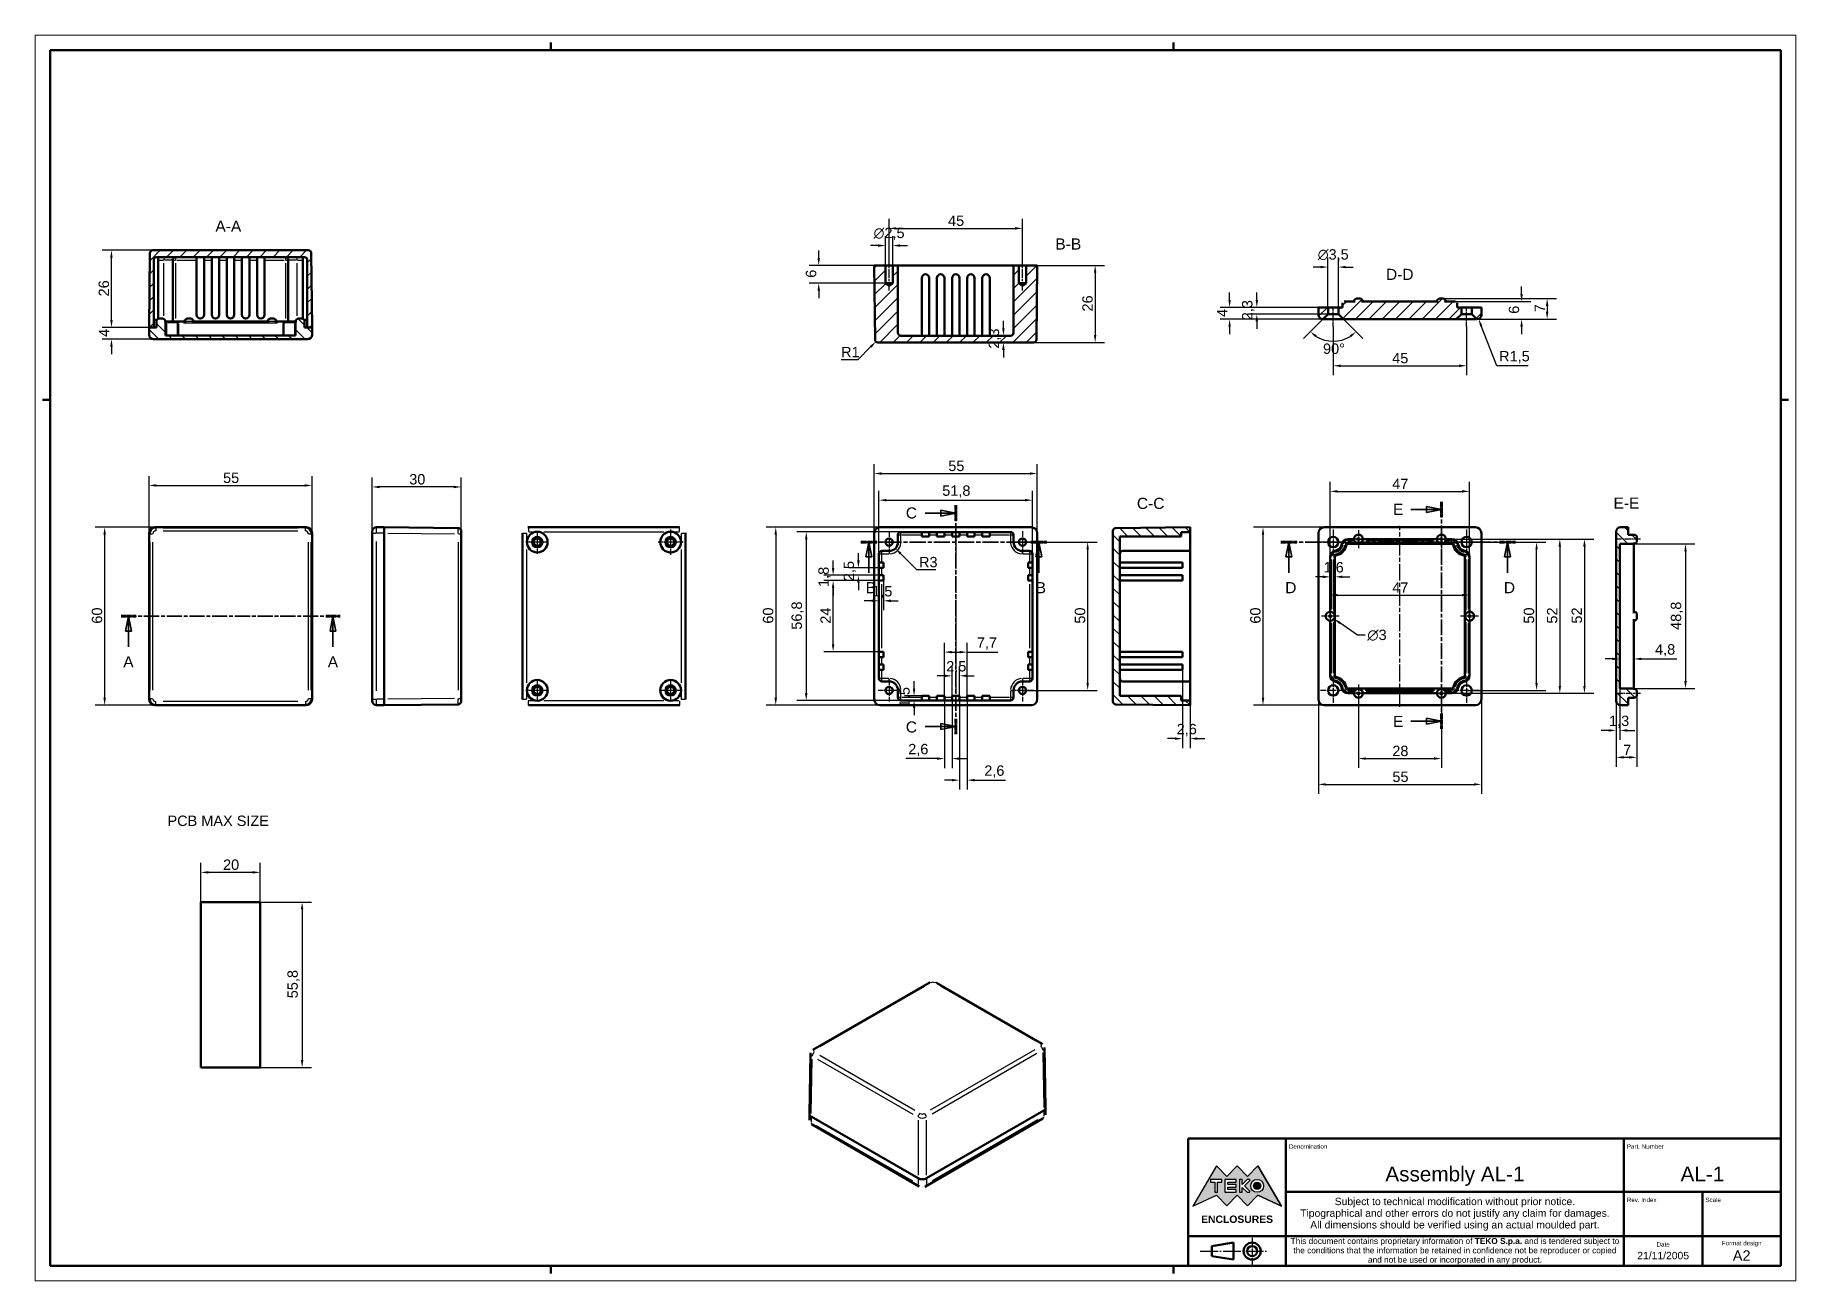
# Model space of a CAD drawing. Extents: x 0 to 594, y 0 to 420.
import ezdxf
from ezdxf.enums import TextEntityAlignment as Align

# ---------------------------------------------------------------- set-up
doc = ezdxf.new("R2010")
doc.units = 0
doc.linetypes.add('CHAIN', pattern=[0.3543, 0.2362, -0.0295, 0.0591, -0.0295])
doc.linetypes.add('LONG_DASH_DOTTED', pattern=[0.3001, 0.2362, -0.0295, 0.0049, -0.0295])
doc.layers.get('0').update_dxf_attribs({"lineweight": 25})
for name, color, linetype, lineweight in [('Centro(ISO)', 179, 'CHAIN', 25), ('Geometria schizzo(ISO)', 7, 'Continuous', 50), ('Linea del centro(ISO)', 179, 'CHAIN', 25), ('Linee di simmetria(ISO)', 250, 'LONG_DASH_DOTTED', 25), ('Linee di vista in sezione(ISO)', 7, 'LONG_DASH_DOTTED', 35), ('Quote(ISO)', 7, 'Continuous', 25), ('Simboli(ISO)', 7, 'Continuous', 25), ('Spigoli tangenti visibili(ISO)', 251, 'Continuous', 30), ('Spigoli visibili(ISO)', 7, 'Continuous', 50), ('Tratteggio', 3, 'Continuous', 9)]:
    doc.layers.add(name, color=color, linetype=linetype, lineweight=lineweight)
doc.styles.add('DEFAULT-ISO~0', font='ARIAL.TTF')
doc.styles.get("Standard").update_dxf_attribs({"font": 'ARIAL.TTF'})
doc.styles.add('Stile testo32', font='ARIAL.TTF')
doc.styles.add('Tabella-ISO', font='ARIAL.TTF')
doc.dimstyles.new('DEFAULT-ISO-Metodo 1b', dxfattribs={"dimtxt": 3.5, "dimasz": 2.5, "dimexe": 3.175, "dimexo": 0, "dimgap": 0.762, "dimtad": 1, "dimtoh": 1, "dimrnd": 1e-08, "dimtxsty": 'DEFAULT-ISO~0', "dimcen": 0.09, "dimdle": 10, "dimclrd": 2, "dimclre": 2, "dimclrt": 6, "dimazin": 2, "dimtfac": 0.714286, "dimtofl": 0, "dimtmove": 0, "dimatfit": 3, "dimfxl": 0, "dimtolj": 1, "dimlwd": 25, "dimlwe": 25, "dimarcsym": 0})
pattern_1 = [(45, (0, 0), (-2.245064, 2.245064), [])]
pattern_2 = [(315, (0, 0), (2.245064, 2.245064), [])]

msp = doc.modelspace()

# ---------------------------------------------------------------- texts
at = {"layer": 'Simboli(ISO)', "color": 7, "char_height": 3.75, "attachment_point": 7, "style": 'Stile testo32'}
for s, insert in [('A-A ', (60.794, 353.726, -72.309)), ('B-B ', (344.185, 347.738)), ('D-D ', (455.729, 337.48, -78.41)), ('C-C ', (371.694, 260.208, -66.909)), ('E-E ', (532.507, 260.337, -65.177))]:
    msp.add_mtext(s, dxfattribs=dict(at, insert=insert))
at = {"layer": 'Simboli(ISO)', "color": 7, "insert": (44.628, 156.86), "char_height": 3.5, "width": 34.24238, "attachment_point": 1, "style": 'Tabella-ISO'}
msp.add_mtext('{\\fArial|b0|i0;\\H3.5000;PCB MAX SIZE}', dxfattribs=at)

# ---------------------------------------------------------------- blocks, each defined once
blk = doc.blocks.new('Cartigli Cartiglio particolare')
at = {"layer": 'Tratteggio'}
h = blk.add_hatch(color=7, dxfattribs=at)
edge = h.paths.add_edge_path(flags=0)
edge.add_arc((-181.38, 32.01), 2.17, 0, 360)
h.paths.add_polyline_path([(-191.3, 33.23), (-188.43, 33.23), (-188.43, 34.14), (-192.24, 34.14), (-192.24, 29.87), (-188.43, 29.87), (-188.43, 30.79), (-191.3, 30.79), (-191.3, 31.55), (-188.43, 31.55), (-188.43, 32.47), (-191.3, 32.47)], flags=0)
h.paths.add_polyline_path([(-183.85, 33.77), (-183.85, 34.14), (-184.77, 34.14), (-186.47, 32.5), (-186.47, 34.14), (-187.38, 34.14), (-187.38, 29.86), (-186.47, 29.86), (-186.47, 31.5), (-184.77, 29.86), (-183.85, 29.86), (-183.85, 30.23), (-185.63, 32)], flags=0)
h.paths.add_polyline_path([(-195.64, 29.87), (-194.73, 29.87), (-194.73, 33.23), (-193.28, 33.23), (-193.28, 34.14), (-197.09, 34.14), (-197.09, 33.23), (-195.64, 33.23)], flags=0)
h.paths.add_polyline_path([(-184.66, 25.28), (-181.16, 28.83), (-173.2, 25.14), (-181.16, 38.74), (-184.66, 35.17), (-188.15, 38.74), (-191.64, 35.17), (-195.14, 38.74), (-203.1, 25.14), (-195.14, 28.83), (-191.64, 25.28), (-188.15, 28.83)])
h = blk.add_hatch(color=7, dxfattribs=at)
edge = h.paths.add_edge_path()
edge.add_arc((-181.38, 32.01), 1.22, 0, 360)
for p, q in [((-195.14, 38.74), (-203.1, 25.14)), ((-191.64, 35.17), (-195.14, 38.74)), ((-188.15, 38.74), (-191.64, 35.17)), ((-184.66, 35.17), (-188.15, 38.74)), ((-181.16, 38.74), (-184.66, 35.17)), ((-173.2, 25.14), (-181.16, 38.74)), ((-193.28, 34.14), (-197.09, 34.14)), ((-197.09, 34.14), (-197.09, 33.23)), ((-197.09, 33.23), (-195.64, 33.23)), ((-195.64, 33.23), (-195.64, 29.87)), ((-195.64, 29.87), (-194.73, 29.87)), ((-194.73, 29.87), (-194.73, 33.23)), ((-194.73, 33.23), (-193.28, 33.23)), ((-193.28, 33.23), (-193.28, 34.14)), ((-188.43, 34.14), (-192.24, 34.14)), ((-192.24, 34.14), (-192.24, 29.87)), ((-192.24, 29.87), (-188.43, 29.87)), ((-191.3, 33.23), (-188.43, 33.23)), ((-191.3, 32.47), (-191.3, 33.23)), ((-188.43, 32.47), (-191.3, 32.47)), ((-191.3, 30.79), (-191.3, 31.55)), ((-191.3, 31.55), (-188.43, 31.55)), ((-188.43, 30.79), (-191.3, 30.79)), ((-188.43, 33.23), (-188.43, 34.14)), ((-188.43, 31.55), (-188.43, 32.47)), ((-188.43, 29.87), (-188.43, 30.79)), ((-186.47, 34.14), (-187.38, 34.14)), ((-187.38, 34.14), (-187.38, 29.86)), ((-187.38, 29.86), (-186.47, 29.86)), ((-184.77, 34.14), (-186.47, 32.5)), ((-186.47, 32.5), (-186.47, 34.14)), ((-186.47, 29.86), (-186.47, 31.5)), ((-186.47, 31.5), (-184.77, 29.86)), ((-185.63, 32), (-183.85, 33.77)), ((-183.85, 30.23), (-185.63, 32)), ((-183.85, 34.14), (-184.77, 34.14)), ((-184.77, 29.86), (-183.85, 29.86)), ((-183.85, 33.77), (-183.85, 34.14)), ((-183.85, 29.86), (-183.85, 30.23)), ((-203.1, 25.14), (-195.14, 28.83)), ((-195.14, 28.83), (-191.64, 25.28)), ((-191.64, 25.28), (-188.15, 28.83)), ((-188.15, 28.83), (-184.66, 25.28)), ((-184.66, 25.28), (-181.16, 28.83)), ((-181.16, 28.83), (-173.2, 25.14))]:
    blk.add_line(p, q)
at = {"color": 7}
for p, q in [((-195.14, 38.74), (-203.1, 25.14)), ((-191.64, 35.17), (-195.14, 38.74)), ((-188.15, 38.74), (-191.64, 35.17)), ((-188.15, 38.74), (-184.66, 35.17)), ((-184.66, 35.17), (-181.16, 38.74)), ((-181.16, 38.74), (-173.2, 25.14)), ((-193.28, 34.14), (-197.09, 34.14)), ((-197.09, 34.14), (-197.09, 33.23)), ((-197.09, 33.23), (-195.64, 33.23)), ((-195.64, 33.23), (-195.64, 29.87)), ((-195.64, 29.87), (-194.73, 29.87)), ((-194.73, 29.87), (-194.73, 33.23)), ((-194.73, 33.23), (-193.28, 33.23)), ((-193.28, 33.23), (-193.28, 34.14)), ((-188.43, 34.14), (-192.24, 34.14)), ((-192.24, 34.14), (-192.24, 29.87)), ((-192.24, 29.87), (-188.43, 29.87)), ((-191.3, 33.23), (-188.43, 33.23)), ((-191.3, 32.47), (-191.3, 33.23)), ((-188.43, 32.47), (-191.3, 32.47)), ((-191.3, 31.55), (-188.43, 31.55)), ((-191.3, 30.79), (-191.3, 31.55)), ((-188.43, 30.79), (-191.3, 30.79)), ((-188.43, 33.23), (-188.43, 34.14)), ((-188.43, 31.55), (-188.43, 32.47)), ((-188.43, 29.87), (-188.43, 30.79)), ((-186.47, 34.14), (-187.38, 34.14)), ((-187.38, 34.14), (-187.38, 29.86)), ((-187.38, 29.86), (-186.47, 29.86)), ((-184.77, 34.14), (-186.47, 32.5)), ((-186.47, 32.5), (-186.47, 34.14)), ((-186.47, 29.86), (-186.47, 31.5)), ((-186.47, 31.5), (-184.77, 29.86)), ((-185.63, 32), (-183.85, 33.77)), ((-183.85, 30.23), (-185.63, 32)), ((-183.85, 34.14), (-184.77, 34.14)), ((-184.77, 29.86), (-183.85, 29.86)), ((-183.85, 33.77), (-183.85, 34.14)), ((-183.85, 29.86), (-183.85, 30.23)), ((-203.1, 25.14), (-195.14, 28.83)), ((-195.14, 28.83), (-191.64, 25.28)), ((-191.64, 25.28), (-188.15, 28.83)), ((-184.66, 25.28), (-188.15, 28.83)), ((-181.16, 28.83), (-184.66, 25.28)), ((-173.2, 25.14), (-181.16, 28.83))]:
    blk.add_line(p, q, dxfattribs=at)
for centre, radius in [((-181.38, 32.01), 2.17), ((-181.38, 32.01, 10), 1.22)]:
    blk.add_circle(centre, radius)
for radius in [2.17, 1.22]:
    blk.add_circle((-181.38, 32.01), radius, dxfattribs=at)
at = {"layer": 'Geometria schizzo(ISO)'}
for p, q in [((-204.65, 48), (-204.65, 5)), ((-4.65, 48), (-204.65, 48)), ((-171.65, 48), (-171.65, 30)), ((-57.65, 48), (-57.65, 5)), ((-4.65, 48), (-4.65, 5)), ((-171.65, 30), (-171.65, 5)), ((-4.65, 30), (-171.65, 30)), ((-31.15, 5), (-31.15, 30)), ((-204.65, 15), (-4.65, 15)), ((-196.65, 11.69), (-189.33, 12.88)), ((-189.33, 12.88), (-189.33, 7.12)), ((-196.65, 11.69), (-196.65, 8.31)), ((-196.65, 8.31), (-189.33, 7.12)), ((-204.65, 5), (-4.65, 5))]:
    blk.add_line(p, q, dxfattribs=at)
at = {"layer": 'Geometria schizzo(ISO)', "color": 4, "lineweight": 18}
blk.add_line((-0.15, 0), (0.35, 0), dxfattribs=at)
at = {"layer": 'Geometria schizzo(ISO)', "color": 131, "lineweight": 18}
blk.add_line((0.35, 0), (0.35, 0.5), dxfattribs=at)
at = {"layer": 'Geometria schizzo(ISO)'}
for radius in [2.88, 1.69]:
    blk.add_circle((-183.07, 10), radius, dxfattribs=at)
at = {"layer": 'Linee di simmetria(ISO)', "ltscale": 11.806988}
blk.add_line((-183.07, 14.5), (-183.07, 5.5), dxfattribs=at)
at = {"layer": 'Linee di simmetria(ISO)', "ltscale": 25.547039}
blk.add_line((-200.56, 10), (-177.56, 10), dxfattribs=at)
at = {"layer": 'Simboli(ISO)', "color": 1, "char_height": 1.5}
for s, insert, attachment_point in [('\\fArial|b0|i0;\\H1.5000;Denomination', (-170.65, 44.5), 7), ('\\fArial|b0|i0;\\H1.5000;Part. Number', (-56.65, 44.5), 7), ('\\fArial|b0|i0;\\H1.5000;Scale', (-30.15, 26.5), 7), ('\\fArial|b0|i0;\\H1.5000;Date', (-44.4, 11.5), 8), ('\\fArial|b0|i0;\\H1.5000;Format design', (-17.9, 11.5), 8)]:
    blk.add_mtext(s, dxfattribs=dict(at, insert=insert, attachment_point=attachment_point))
at = {"layer": 'Simboli(ISO)', "color": 7, "attachment_point": 2, "line_spacing_factor": 0.944221, "style": 'Tabella-ISO'}
for s, insert, char_height, width in [('Subject to technical modification without prior notice.\\PTipographical and other errors do not justify any claim for damages. \\PAll dimensions should be verified using an actual moulded part.', (-114.65, 28), 2.5, 110.6616), ('\\fArial|b0|i0;\\H2.0000;This document contains proprietary information of \\fArial|b1|i0;\\H2.0000;TEKO S.p.a.\\fArial|b0|i0;\\H2.0000; and is tendered subject to the conditions that the information be retained in confidence not be reproducer or copied and not be used or incorporated in any product.', (-114.65, 14.4), 2, 113.1843)]:
    blk.add_mtext(s, dxfattribs=dict(at, insert=insert, char_height=char_height, width=width))
at = {"layer": 'Simboli(ISO)', "color": 1, "insert": (-56.65, 26.5), "char_height": 1.5, "attachment_point": 7, "style": 'Tabella-ISO'}
blk.add_mtext('\\fArial|b0|i0;\\H1.5000;Rev. Index', dxfattribs=at)
at = {"layer": 'Simboli(ISO)', "color": 7, "insert": (-188.15, 22), "char_height": 2.5, "width": 25.7551, "attachment_point": 2, "style": 'Tabella-ISO'}
blk.add_mtext('\\fArial|b1|i0;\\H2.5000;ENCLOSURES', dxfattribs=at)
at = {"layer": 'Simboli(ISO)', "color": 7, "style": 'Tabella-ISO'}
for tag, height, p in [('DESCRIZIONE', 5, (-114.65, 36)), ('NUMERO_PARTE', 5, (-31.15, 36)), ('NUMERO_REVISIONE', 5, (-44.4, 20.5)), ('SCALA_GENERALE_VISTE', 5, (-17.9, 20.5)), ('DATA_CREAZIONE', 2.5, (-44.4, 8.5)), ('Dimensioni_foglio', 3.5, (-17.9, 8.5))]:
    blk.add_attdef(tag, text='', height=height, dxfattribs=at).set_placement(p, align=Align.MIDDLE_CENTER)
blk = doc.blocks.new('SezioneConv2d0')
at = {"layer": 'Linee di vista in sezione(ISO)', "linetype": 'CHAIN', "ltscale": 21.638453}
blk.add_line((29.03, 224.09), (102.9, 224.09), dxfattribs=at)
at = {"layer": 'Linee di vista in sezione(ISO)', "lineweight": 70, "ltscale": 6.38426}
for p, q in [((29.03, 224.09), (33.9, 224.09)), ((98.03, 224.09), (102.9, 224.09))]:
    blk.add_line(p, q, dxfattribs=at)
at = {"layer": 'Linee di vista in sezione(ISO)', "linetype": 'Continuous'}
for p, q in [((31.47, 224.09), (30.47, 219.09)), ((31.47, 219.09), (31.47, 224.09)), ((32.47, 219.09), (31.47, 224.09)), ((100.47, 224.09), (99.47, 219.09)), ((100.47, 219.09), (100.47, 224.09)), ((101.47, 219.09), (100.47, 224.09)), ((30.47, 219.09), (32.47, 219.09)), ((31.47, 213.79), (31.47, 219.09)), ((99.47, 219.09), (101.47, 219.09)), ((100.47, 213.79), (100.47, 219.09))]:
    blk.add_line(p, q, dxfattribs=at)
at = {"layer": 'Linee di vista in sezione(ISO)', "linetype": 'Continuous', "flags": 128}
for points in [[(32.47, 219.09), (31.47, 224.09)], [(101.47, 219.09), (100.47, 224.09)]]:
    blk.add_lwpolyline(points, dxfattribs=at)
at = {"layer": 'Linee di vista in sezione(ISO)'}
for points in [[(32.47, 219.09), (31.47, 224.09), (30.47, 219.09), (32.47, 219.09)], [(101.47, 219.09), (100.47, 224.09), (99.47, 219.09), (101.47, 219.09)]]:
    blk.add_solid(points, dxfattribs=at)
at = {"layer": 'Linee di vista in sezione(ISO)', "insert": (29.7, 206.84), "char_height": 3.75, "attachment_point": 7, "style": 'Stile testo32'}
blk.add_mtext('A', dxfattribs=at)
at = {"layer": 'Linee di vista in sezione(ISO)', "insert": (98.7, 206.84), "char_height": 3.75, "attachment_point": 7, "line_spacing_factor": 2.823182, "style": 'Stile testo32'}
blk.add_mtext('A', dxfattribs=at)
blk = doc.blocks.new('*D61')
at = {"layer": 'Defpoints', "color": 0, "linetype": 'Continuous'}
for p in [(113.69, 267.67), (143.69, 251.82), (113.69, 249.09)]:
    blk.add_point(p, dxfattribs=at)
at = {"layer": 'Quote(ISO)', "color": 2, "linetype": 'Continuous', "lineweight": 25}
for p, q in [((113.69, 249.09), (113.69, 270.85)), ((141.19, 267.67), (116.19, 267.67)), ((143.69, 251.82), (143.69, 270.85))]:
    blk.add_line(p, q, dxfattribs=at)
at = {"layer": 'Quote(ISO)', "color": 2, "linetype": 'Continuous'}
for points in [[(116.19, 268.09), (116.19, 267.26), (113.69, 267.67)], [(141.19, 268.09), (141.19, 267.26), (143.69, 267.67)]]:
    blk.add_solid(points, dxfattribs=at)
at = {"layer": 'Quote(ISO)', "color": 6, "linetype": 'Continuous', "lineweight": 25, "insert": (126.19, 272.01), "char_height": 3.5, "attachment_point": 1, "style": 'DEFAULT-ISO~0'}
blk.add_mtext('\\A1;30', dxfattribs=at)
blk = doc.blocks.new('*D62')
at = {"layer": 'Defpoints', "color": 0, "linetype": 'Continuous'}
for p in [(93.4, 268.19), (38.4, 252.09), (93.4, 252.09)]:
    blk.add_point(p, dxfattribs=at)
at = {"layer": 'Quote(ISO)', "color": 2, "linetype": 'Continuous', "lineweight": 25}
for p, q in [((38.4, 252.09), (38.4, 271.37)), ((40.9, 268.19), (90.9, 268.19)), ((93.4, 252.09), (93.4, 271.37))]:
    blk.add_line(p, q, dxfattribs=at)
at = {"layer": 'Quote(ISO)', "color": 2, "linetype": 'Continuous'}
for points in [[(40.9, 268.61), (40.9, 267.77), (38.4, 268.19)], [(90.9, 268.61), (90.9, 267.77), (93.4, 268.19)]]:
    blk.add_solid(points, dxfattribs=at)
at = {"layer": 'Quote(ISO)', "color": 6, "linetype": 'Continuous', "lineweight": 25, "insert": (63.38, 272.51), "char_height": 3.5, "attachment_point": 1, "style": 'DEFAULT-ISO~0'}
blk.add_mtext('\\A1;55', dxfattribs=at)
blk = doc.blocks.new('*D63')
at = {"layer": 'Defpoints', "color": 0, "linetype": 'Continuous'}
for p in [(25.73, 321.48), (38.4, 321.48), (39.9, 317.48)]:
    blk.add_point(p, dxfattribs=at)
at = {"layer": 'Quote(ISO)', "color": 2, "linetype": 'Continuous', "lineweight": 25}
for p, q in [((38.4, 321.48), (22.55, 321.48)), ((25.73, 323.98), (25.73, 326.48)), ((39.9, 317.48), (22.55, 317.48)), ((25.73, 314.98), (25.73, 312.48))]:
    blk.add_line(p, q, dxfattribs=at)
at = {"layer": 'Quote(ISO)', "color": 2, "linetype": 'Continuous'}
for points in [[(25.31, 323.98), (26.14, 323.98), (25.73, 321.48)], [(25.31, 314.98), (26.14, 314.98), (25.73, 317.48)]]:
    blk.add_solid(points, dxfattribs=at)
at = {"layer": 'Quote(ISO)', "color": 6, "linetype": 'Continuous', "lineweight": 25, "insert": (21.47, 318.27), "char_height": 3.5, "attachment_point": 1, "rotation": 90, "style": 'DEFAULT-ISO~0'}
blk.add_mtext('\\A1;4', dxfattribs=at)
blk = doc.blocks.new('*D64')
at = {"layer": 'Defpoints', "color": 0, "linetype": 'Continuous'}
for p in [(25.73, 347.48), (39.66, 347.48), (38.4, 321.48)]:
    blk.add_point(p, dxfattribs=at)
at = {"layer": 'Quote(ISO)', "color": 2, "linetype": 'Continuous', "lineweight": 25}
for p, q in [((39.66, 347.48), (22.55, 347.48)), ((25.73, 323.98), (25.73, 344.98)), ((38.4, 321.48), (22.55, 321.48))]:
    blk.add_line(p, q, dxfattribs=at)
at = {"layer": 'Quote(ISO)', "color": 2, "linetype": 'Continuous'}
for points in [[(25.31, 344.98), (26.14, 344.98), (25.73, 347.48)], [(25.31, 323.98), (26.14, 323.98), (25.73, 321.48)]]:
    blk.add_solid(points, dxfattribs=at)
at = {"layer": 'Quote(ISO)', "color": 6, "linetype": 'Continuous', "lineweight": 25, "insert": (21.39, 331.94), "char_height": 3.5, "attachment_point": 1, "rotation": 90, "style": 'DEFAULT-ISO~0'}
blk.add_mtext('\\A1;26', dxfattribs=at)
blk = doc.blocks.new('*D65')
at = {"layer": 'Defpoints', "color": 0, "linetype": 'Continuous'}
for p in [(40.4, 254.09), (23.43, 194.09), (40.4, 194.09)]:
    blk.add_point(p, dxfattribs=at)
at = {"layer": 'Quote(ISO)', "color": 2, "linetype": 'Continuous', "lineweight": 25}
for p, q in [((40.4, 254.09), (20.25, 254.09)), ((23.43, 251.59), (23.43, 196.59)), ((40.4, 194.09), (20.25, 194.09))]:
    blk.add_line(p, q, dxfattribs=at)
at = {"layer": 'Quote(ISO)', "color": 2, "linetype": 'Continuous'}
for points in [[(23.01, 251.59), (23.84, 251.59), (23.43, 254.09)], [(23.01, 196.59), (23.84, 196.59), (23.43, 194.09)]]:
    blk.add_solid(points, dxfattribs=at)
at = {"layer": 'Quote(ISO)', "color": 6, "linetype": 'Continuous', "lineweight": 25, "insert": (19.09, 221.58), "char_height": 3.5, "attachment_point": 1, "rotation": 90, "style": 'DEFAULT-ISO~0'}
blk.add_mtext('\\A1;60', dxfattribs=at)
blk = doc.blocks.new('*D66')
at = {"layer": 'Defpoints', "color": 0, "linetype": 'Continuous'}
for p in [(338.08, 272.21), (283.08, 252.09), (338.08, 252.09)]:
    blk.add_point(p, dxfattribs=at)
at = {"layer": 'Quote(ISO)', "color": 2, "linetype": 'Continuous', "lineweight": 25}
for p, q in [((283.08, 252.09), (283.08, 275.38)), ((338.08, 252.09), (338.08, 275.38)), ((285.58, 272.21), (335.58, 272.21))]:
    blk.add_line(p, q, dxfattribs=at)
at = {"layer": 'Quote(ISO)', "color": 2, "linetype": 'Continuous'}
for points in [[(285.58, 272.62), (285.58, 271.79), (283.08, 272.21)], [(335.58, 272.62), (335.58, 271.79), (338.08, 272.21)]]:
    blk.add_solid(points, dxfattribs=at)
at = {"layer": 'Quote(ISO)', "color": 6, "linetype": 'Continuous', "lineweight": 25, "insert": (308.06, 276.53), "char_height": 3.5, "attachment_point": 1, "style": 'DEFAULT-ISO~0'}
blk.add_mtext('\\A1;55', dxfattribs=at)
blk = doc.blocks.new('*D67')
at = {"layer": 'Defpoints', "color": 0, "linetype": 'Continuous'}
for p in [(285.08, 254.09), (249.85, 194.09), (285.08, 194.09)]:
    blk.add_point(p, dxfattribs=at)
at = {"layer": 'Quote(ISO)', "color": 2, "linetype": 'Continuous', "lineweight": 25}
for p, q in [((285.08, 254.09), (246.67, 254.09)), ((249.85, 251.59), (249.85, 196.59)), ((285.08, 194.09), (246.67, 194.09))]:
    blk.add_line(p, q, dxfattribs=at)
at = {"layer": 'Quote(ISO)', "color": 2, "linetype": 'Continuous'}
for points in [[(249.43, 251.59), (250.26, 251.59), (249.85, 254.09)], [(249.43, 196.59), (250.26, 196.59), (249.85, 194.09)]]:
    blk.add_solid(points, dxfattribs=at)
at = {"layer": 'Quote(ISO)', "color": 6, "linetype": 'Continuous', "lineweight": 25, "insert": (245.51, 221.58), "char_height": 3.5, "attachment_point": 1, "rotation": 90, "style": 'DEFAULT-ISO~0'}
blk.add_mtext('\\A1;60', dxfattribs=at)
blk = doc.blocks.new('*D68')
at = {"layer": 'Defpoints', "color": 0, "linetype": 'Continuous'}
for p in [(333.08, 249.09), (355.09, 249.09), (333.08, 199.09)]:
    blk.add_point(p, dxfattribs=at)
at = {"layer": 'Quote(ISO)', "color": 2, "linetype": 'Continuous', "lineweight": 25}
for p, q in [((333.08, 249.09), (358.26, 249.09)), ((355.09, 201.59), (355.09, 246.59)), ((333.08, 199.09), (358.26, 199.09))]:
    blk.add_line(p, q, dxfattribs=at)
at = {"layer": 'Quote(ISO)', "color": 2, "linetype": 'Continuous'}
for points in [[(354.67, 246.59), (355.51, 246.59), (355.09, 249.09)], [(354.67, 201.59), (355.51, 201.59), (355.09, 199.09)]]:
    blk.add_solid(points, dxfattribs=at)
at = {"layer": 'Quote(ISO)', "color": 6, "linetype": 'Continuous', "lineweight": 25, "insert": (350.75, 221.59), "char_height": 3.5, "attachment_point": 1, "rotation": 90, "style": 'DEFAULT-ISO~0'}
blk.add_mtext('\\A1;50', dxfattribs=at)
blk = doc.blocks.new('*D69')
at = {"layer": 'Defpoints', "color": 0, "linetype": 'Continuous'}
for p in [(336.48, 263.22), (284.68, 245.09), (336.48, 245.09)]:
    blk.add_point(p, dxfattribs=at)
at = {"layer": 'Quote(ISO)', "color": 2, "linetype": 'Continuous', "lineweight": 25}
for p, q in [((284.68, 245.09), (284.68, 266.4)), ((287.18, 263.22), (333.98, 263.22)), ((336.48, 245.09), (336.48, 266.4))]:
    blk.add_line(p, q, dxfattribs=at)
at = {"layer": 'Quote(ISO)', "color": 2, "linetype": 'Continuous'}
for points in [[(287.18, 263.64), (287.18, 262.81), (284.68, 263.22)], [(333.98, 263.64), (333.98, 262.81), (336.48, 263.22)]]:
    blk.add_solid(points, dxfattribs=at)
at = {"layer": 'Quote(ISO)', "color": 6, "linetype": 'Continuous', "lineweight": 25, "insert": (306.03, 268.19), "char_height": 3.5, "attachment_point": 1, "style": 'DEFAULT-ISO~0'}
blk.add_mtext('\\A1;51,8', dxfattribs=at)
blk = doc.blocks.new('*D70')
at = {"layer": 'Defpoints', "color": 0, "linetype": 'Continuous'}
for p in [(292.08, 252.49), (260.14, 195.69), (292.08, 195.69)]:
    blk.add_point(p, dxfattribs=at)
at = {"layer": 'Quote(ISO)', "color": 2, "linetype": 'Continuous', "lineweight": 25}
for p, q in [((292.08, 252.49), (256.97, 252.49)), ((260.14, 249.99), (260.14, 198.19)), ((292.08, 195.69), (256.97, 195.69))]:
    blk.add_line(p, q, dxfattribs=at)
at = {"layer": 'Quote(ISO)', "color": 2, "linetype": 'Continuous'}
for points in [[(259.73, 249.99), (260.56, 249.99), (260.14, 252.49)], [(259.73, 198.19), (260.56, 198.19), (260.14, 195.69)]]:
    blk.add_solid(points, dxfattribs=at)
at = {"layer": 'Quote(ISO)', "color": 6, "linetype": 'Continuous', "lineweight": 25, "insert": (255.17, 219.54), "char_height": 3.5, "attachment_point": 1, "rotation": 90, "style": 'DEFAULT-ISO~0'}
blk.add_mtext('\\A1;56,8', dxfattribs=at)
blk = doc.blocks.new('*D71')
at = {"layer": 'Defpoints', "color": 0, "linetype": 'Continuous'}
for p in [(288.08, 249.09), (290.21, 246.97)]:
    blk.add_point(p, dxfattribs=at)
at = {"layer": 'Quote(ISO)', "color": 2, "linetype": 'Continuous', "lineweight": 25}
for p, q in [((297.42, 239.75), (291.97, 245.2)), ((303.82, 239.75), (297.42, 239.75))]:
    blk.add_line(p, q, dxfattribs=at)
at = {"layer": 'Quote(ISO)', "color": 2, "linetype": 'Continuous'}
blk.add_solid([(292.27, 245.49), (291.68, 244.9), (290.21, 246.97)], dxfattribs=at)
at = {"layer": 'Quote(ISO)', "color": 6, "linetype": 'Continuous', "lineweight": 25, "insert": (298.18, 244.09), "char_height": 3.5, "attachment_point": 1, "style": 'DEFAULT-ISO~0'}
blk.add_mtext('\\A1;R3', dxfattribs=at)
blk = doc.blocks.new('*D72')
at = {"layer": 'Defpoints', "color": 0, "linetype": 'Continuous'}
for p in [(299.13, 197.19), (296.51, 195.69), (296.51, 195.69)]:
    blk.add_point(p, dxfattribs=at)
at = {"layer": 'Quote(ISO)', "color": 2, "linetype": 'Continuous', "lineweight": 25}
for p, q in [((296.51, 199.69), (296.51, 202.19)), ((299.13, 197.19), (293.34, 197.19)), ((296.51, 193.19), (296.51, 190.69))]:
    blk.add_line(p, q, dxfattribs=at)
at = {"layer": 'Quote(ISO)', "color": 2, "linetype": 'Continuous'}
for points in [[(296.1, 199.69), (296.93, 199.69), (296.51, 197.19)], [(296.1, 193.19), (296.93, 193.19), (296.51, 195.69)]]:
    blk.add_solid(points, dxfattribs=at)
at = {"layer": 'Quote(ISO)', "color": 6, "linetype": 'Continuous', "lineweight": 25, "insert": (291.55, 193.4), "char_height": 3.5, "attachment_point": 1, "rotation": 90, "style": 'DEFAULT-ISO~0'}
blk.add_mtext('\\A1;1,5', dxfattribs=at)
blk = doc.blocks.new('*D73')
at = {"layer": 'Defpoints', "color": 0, "linetype": 'Continuous'}
for p in [(269.2, 236.09), (286.18, 236.09), (286.18, 212.09)]:
    blk.add_point(p, dxfattribs=at)
at = {"layer": 'Quote(ISO)', "color": 2, "linetype": 'Continuous', "lineweight": 25}
for p, q in [((286.18, 236.09), (266.03, 236.09)), ((269.2, 214.59), (269.2, 233.59)), ((286.18, 212.09), (266.03, 212.09))]:
    blk.add_line(p, q, dxfattribs=at)
at = {"layer": 'Quote(ISO)', "color": 2, "linetype": 'Continuous'}
for points in [[(268.79, 233.59), (269.62, 233.59), (269.2, 236.09)], [(268.79, 214.59), (269.62, 214.59), (269.2, 212.09)]]:
    blk.add_solid(points, dxfattribs=at)
at = {"layer": 'Quote(ISO)', "color": 6, "linetype": 'Continuous', "lineweight": 25, "insert": (264.93, 221.56), "char_height": 3.5, "attachment_point": 1, "rotation": 90, "style": 'DEFAULT-ISO~0'}
blk.add_mtext('\\A1;24', dxfattribs=at)
blk = doc.blocks.new('*D74')
at = {"layer": 'Defpoints', "color": 0, "linetype": 'Continuous'}
for p in [(286.18, 237.89), (269.2, 236.09), (286.18, 236.09)]:
    blk.add_point(p, dxfattribs=at)
at = {"layer": 'Quote(ISO)', "color": 2, "linetype": 'Continuous', "lineweight": 25}
for p, q in [((286.18, 237.89), (266.03, 237.89)), ((269.2, 240.39), (269.2, 242.89)), ((286.18, 236.09), (266.03, 236.09)), ((269.2, 233.59), (269.2, 231.09))]:
    blk.add_line(p, q, dxfattribs=at)
at = {"layer": 'Quote(ISO)', "color": 2, "linetype": 'Continuous'}
for points in [[(268.79, 240.39), (269.62, 240.39), (269.2, 237.89)], [(268.79, 233.59), (269.62, 233.59), (269.2, 236.09)]]:
    blk.add_solid(points, dxfattribs=at)
at = {"layer": 'Quote(ISO)', "color": 6, "linetype": 'Continuous', "lineweight": 25, "insert": (264.24, 233.96), "char_height": 3.5, "attachment_point": 1, "rotation": 90, "style": 'DEFAULT-ISO~0'}
blk.add_mtext('\\A1;1,8', dxfattribs=at)
blk = doc.blocks.new('*D75')
at = {"layer": 'Defpoints', "color": 0, "linetype": 'Continuous'}
for p in [(277.73, 237.89), (284.68, 240.39), (284.68, 237.89)]:
    blk.add_point(p, dxfattribs=at)
at = {"layer": 'Quote(ISO)', "color": 2, "linetype": 'Continuous', "lineweight": 25}
for p, q in [((277.73, 242.89), (277.73, 245.39)), ((284.68, 240.39), (274.56, 240.39)), ((284.68, 237.89), (274.56, 237.89)), ((277.73, 235.39), (277.73, 232.89))]:
    blk.add_line(p, q, dxfattribs=at)
at = {"layer": 'Quote(ISO)', "color": 2, "linetype": 'Continuous'}
for points in [[(277.31, 242.89), (278.15, 242.89), (277.73, 240.39)], [(277.31, 235.39), (278.15, 235.39), (277.73, 237.89)]]:
    blk.add_solid(points, dxfattribs=at)
at = {"layer": 'Quote(ISO)', "color": 6, "linetype": 'Continuous', "lineweight": 25, "insert": (272.76, 235.91), "char_height": 3.5, "attachment_point": 1, "rotation": 90, "style": 'DEFAULT-ISO~0'}
blk.add_mtext('\\A1;2,5', dxfattribs=at)
blk = doc.blocks.new('*D76')
at = {"layer": 'Defpoints', "color": 0, "linetype": 'Continuous'}
for p in [(314.43, 211.98), (306.73, 197.19), (314.43, 197.19)]:
    blk.add_point(p, dxfattribs=at)
at = {"layer": 'Quote(ISO)', "color": 2, "linetype": 'Continuous', "lineweight": 25}
for p, q in [((306.73, 197.19), (306.73, 215.16)), ((314.43, 197.19), (314.43, 215.16)), ((309.23, 211.98), (311.93, 211.98)), ((314.43, 211.98), (324.8, 211.98))]:
    blk.add_line(p, q, dxfattribs=at)
at = {"layer": 'Quote(ISO)', "color": 2, "linetype": 'Continuous'}
for points in [[(309.23, 212.4), (309.23, 211.57), (306.73, 211.98)], [(311.93, 212.4), (311.93, 211.57), (314.43, 211.98)]]:
    blk.add_solid(points, dxfattribs=at)
at = {"layer": 'Quote(ISO)', "color": 6, "linetype": 'Continuous', "lineweight": 25, "insert": (317.7, 216.94), "char_height": 3.5, "attachment_point": 1, "style": 'DEFAULT-ISO~0'}
blk.add_mtext('\\A1;7,7', dxfattribs=at)
blk = doc.blocks.new('*D77')
at = {"layer": 'Defpoints', "color": 0, "linetype": 'Continuous'}
for p in [(309.33, 203.99), (309.33, 197.19), (311.83, 197.19)]:
    blk.add_point(p, dxfattribs=at)
at = {"layer": 'Quote(ISO)', "color": 2, "linetype": 'Continuous', "lineweight": 25}
for p, q in [((306.83, 203.99), (304.33, 203.99)), ((309.33, 197.19), (309.33, 207.17)), ((311.83, 197.19), (311.83, 207.17)), ((314.33, 203.99), (316.83, 203.99))]:
    blk.add_line(p, q, dxfattribs=at)
at = {"layer": 'Quote(ISO)', "color": 2, "linetype": 'Continuous'}
for points in [[(306.83, 204.41), (306.83, 203.58), (309.33, 203.99)], [(314.33, 204.41), (314.33, 203.58), (311.83, 203.99)]]:
    blk.add_solid(points, dxfattribs=at)
at = {"layer": 'Quote(ISO)', "color": 6, "linetype": 'Continuous', "lineweight": 25, "insert": (307.36, 208.96), "char_height": 3.5, "attachment_point": 1, "style": 'DEFAULT-ISO~0'}
blk.add_mtext('\\A1;2,5', dxfattribs=at)
blk = doc.blocks.new('*D78')
at = {"layer": 'Defpoints', "color": 0, "linetype": 'Continuous'}
for p in [(306.73, 195.69), (309.33, 195.69), (309.33, 176.08)]:
    blk.add_point(p, dxfattribs=at)
at = {"layer": 'Quote(ISO)', "color": 2, "linetype": 'Continuous', "lineweight": 25}
for p, q in [((306.73, 195.69), (306.73, 172.9)), ((309.33, 195.69), (309.33, 172.9)), ((304.23, 176.08), (293.78, 176.08)), ((311.83, 176.08), (314.33, 176.08))]:
    blk.add_line(p, q, dxfattribs=at)
at = {"layer": 'Quote(ISO)', "color": 2, "linetype": 'Continuous'}
for points in [[(304.23, 176.49), (304.23, 175.66), (306.73, 176.08)], [(311.83, 176.49), (311.83, 175.66), (309.33, 176.08)]]:
    blk.add_solid(points, dxfattribs=at)
at = {"layer": 'Quote(ISO)', "color": 6, "linetype": 'Continuous', "lineweight": 25, "insert": (294.54, 181.04), "char_height": 3.5, "attachment_point": 1, "style": 'DEFAULT-ISO~0'}
blk.add_mtext('\\A1;2,6', dxfattribs=at)
blk = doc.blocks.new('*D79')
at = {"layer": 'Defpoints', "color": 0, "linetype": 'Continuous'}
for p in [(311.83, 195.69), (314.43, 195.69), (311.83, 168.81)]:
    blk.add_point(p, dxfattribs=at)
at = {"layer": 'Quote(ISO)', "color": 2, "linetype": 'Continuous', "lineweight": 25}
for p, q in [((311.83, 195.69), (311.83, 165.63)), ((314.43, 195.69), (314.43, 165.63)), ((309.33, 168.81), (306.83, 168.81)), ((316.93, 168.81), (327.39, 168.81))]:
    blk.add_line(p, q, dxfattribs=at)
at = {"layer": 'Quote(ISO)', "color": 2, "linetype": 'Continuous'}
for points in [[(309.33, 169.22), (309.33, 168.39), (311.83, 168.81)], [(316.93, 169.22), (316.93, 168.39), (314.43, 168.81)]]:
    blk.add_solid(points, dxfattribs=at)
at = {"layer": 'Quote(ISO)', "color": 6, "linetype": 'Continuous', "lineweight": 25, "insert": (320.2, 173.78), "char_height": 3.5, "attachment_point": 1, "style": 'DEFAULT-ISO~0'}
blk.add_mtext('\\A1;2,6', dxfattribs=at)
blk = doc.blocks.new('*D80')
at = {"layer": 'Defpoints', "color": 0, "linetype": 'Continuous'}
for p in [(286.18, 236.09), (284.68, 229.29), (284.68, 229.29)]:
    blk.add_point(p, dxfattribs=at)
at = {"layer": 'Quote(ISO)', "color": 2, "linetype": 'Continuous', "lineweight": 25}
for p, q in [((286.18, 236.09), (286.18, 226.12)), ((282.18, 229.29), (279.68, 229.29)), ((288.68, 229.29), (291.18, 229.29))]:
    blk.add_line(p, q, dxfattribs=at)
at = {"layer": 'Quote(ISO)', "color": 2, "linetype": 'Continuous'}
for points in [[(282.18, 229.71), (282.18, 228.88), (284.68, 229.29)], [(288.68, 229.71), (288.68, 228.88), (286.18, 229.29)]]:
    blk.add_solid(points, dxfattribs=at)
at = {"layer": 'Quote(ISO)', "color": 6, "linetype": 'Continuous', "lineweight": 25, "insert": (282.4, 234.26), "char_height": 3.5, "attachment_point": 1, "style": 'DEFAULT-ISO~0'}
blk.add_mtext('\\A1;1,5', dxfattribs=at)
blk = doc.blocks.new('*D81')
at = {"layer": 'Defpoints', "color": 0, "linetype": 'Continuous'}
for p in [(482.92, 249.09), (506.55, 249.09), (482.92, 199.09)]:
    blk.add_point(p, dxfattribs=at)
at = {"layer": 'Quote(ISO)', "color": 2, "linetype": 'Continuous', "lineweight": 25}
for p, q in [((482.92, 249.09), (509.72, 249.09)), ((506.55, 201.59), (506.55, 246.59)), ((482.92, 199.09), (509.72, 199.09))]:
    blk.add_line(p, q, dxfattribs=at)
at = {"layer": 'Quote(ISO)', "color": 2, "linetype": 'Continuous'}
for points in [[(506.13, 246.59), (506.96, 246.59), (506.55, 249.09)], [(506.13, 201.59), (506.96, 201.59), (506.55, 199.09)]]:
    blk.add_solid(points, dxfattribs=at)
at = {"layer": 'Quote(ISO)', "color": 6, "linetype": 'Continuous', "lineweight": 25, "insert": (502.21, 221.59), "char_height": 3.5, "attachment_point": 1, "rotation": 90, "style": 'DEFAULT-ISO~0'}
blk.add_mtext('\\A1;50', dxfattribs=at)
blk = doc.blocks.new('*D82')
at = {"layer": 'Defpoints', "color": 0, "linetype": 'Continuous'}
for p in [(434.92, 254.09), (414.24, 194.09), (434.92, 194.09)]:
    blk.add_point(p, dxfattribs=at)
at = {"layer": 'Quote(ISO)', "color": 2, "linetype": 'Continuous', "lineweight": 25}
for p, q in [((434.92, 254.09), (411.07, 254.09)), ((414.24, 251.59), (414.24, 196.59)), ((434.92, 194.09), (411.07, 194.09))]:
    blk.add_line(p, q, dxfattribs=at)
at = {"layer": 'Quote(ISO)', "color": 2, "linetype": 'Continuous'}
for points in [[(413.83, 251.59), (414.66, 251.59), (414.24, 254.09)], [(413.83, 196.59), (414.66, 196.59), (414.24, 194.09)]]:
    blk.add_solid(points, dxfattribs=at)
at = {"layer": 'Quote(ISO)', "color": 6, "linetype": 'Continuous', "lineweight": 25, "insert": (409.91, 221.58), "char_height": 3.5, "attachment_point": 1, "rotation": 90, "style": 'DEFAULT-ISO~0'}
blk.add_mtext('\\A1;60', dxfattribs=at)
blk = doc.blocks.new('*D83')
at = {"layer": 'Defpoints', "color": 0, "linetype": 'Continuous'}
for p in [(436.92, 237.37), (436.92, 234.18), (438.52, 234.18)]:
    blk.add_point(p, dxfattribs=at)
at = {"layer": 'Quote(ISO)', "color": 2, "linetype": 'Continuous', "lineweight": 25}
for p, q in [((434.42, 237.37), (431.92, 237.37)), ((441.02, 237.37), (443.52, 237.37))]:
    blk.add_line(p, q, dxfattribs=at)
at = {"layer": 'Quote(ISO)', "color": 2, "linetype": 'Continuous'}
for points in [[(434.42, 237.79), (434.42, 236.95), (436.92, 237.37)], [(441.02, 237.79), (441.02, 236.95), (438.52, 237.37)]]:
    blk.add_solid(points, dxfattribs=at)
at = {"layer": 'Quote(ISO)', "color": 6, "linetype": 'Continuous', "lineweight": 25, "insert": (434.7, 242.34), "char_height": 3.5, "attachment_point": 1, "style": 'DEFAULT-ISO~0'}
blk.add_mtext('\\A1;1,6', dxfattribs=at)
blk = doc.blocks.new('*D84')
at = {"layer": 'Defpoints', "color": 0, "linetype": 'Continuous'}
for p in [(435.69, 224.94), (438.16, 223.23)]:
    blk.add_point(p, dxfattribs=at)
at = {"layer": 'Quote(ISO)', "color": 2, "linetype": 'Continuous', "lineweight": 25}
for p, q in [((436.83, 224.09), (437.01, 224.09)), ((436.92, 224), (436.92, 224.18)), ((446.18, 217.67), (440.21, 221.81)), ((448.68, 217.67), (446.18, 217.67))]:
    blk.add_line(p, q, dxfattribs=at)
at = {"layer": 'Quote(ISO)', "color": 2, "linetype": 'Continuous'}
blk.add_solid([(440.45, 222.15), (439.97, 221.46), (438.16, 223.23)], dxfattribs=at)
at = {"layer": 'Quote(ISO)', "color": 6, "linetype": 'Continuous', "lineweight": 25, "insert": (449.44, 219.55), "char_height": 3.5, "attachment_point": 1, "style": 'DEFAULT-ISO~0'}
blk.add_mtext('\\A1;∅3', dxfattribs=at)
blk = doc.blocks.new('*D85')
at = {"layer": 'Defpoints', "color": 0, "linetype": 'Continuous'}
for p in [(55.9, 137.72), (55.9, 127.72), (75.9, 127.72)]:
    blk.add_point(p, dxfattribs=at)
at = {"layer": 'Quote(ISO)', "color": 2, "linetype": 'Continuous', "lineweight": 25}
for p, q in [((55.9, 127.72), (55.9, 140.89)), ((73.4, 137.72), (58.4, 137.72)), ((75.9, 127.72), (75.9, 140.89))]:
    blk.add_line(p, q, dxfattribs=at)
at = {"layer": 'Quote(ISO)', "color": 2, "linetype": 'Continuous'}
for points in [[(58.4, 138.14), (58.4, 137.3), (55.9, 137.72)], [(73.4, 138.14), (73.4, 137.3), (75.9, 137.72)]]:
    blk.add_solid(points, dxfattribs=at)
at = {"layer": 'Quote(ISO)', "color": 6, "linetype": 'Continuous', "lineweight": 25, "insert": (63.37, 142.06), "char_height": 3.5, "attachment_point": 1, "style": 'DEFAULT-ISO~0'}
blk.add_mtext('\\A1;20', dxfattribs=at)
blk = doc.blocks.new('*D86')
at = {"layer": 'Defpoints', "color": 0, "linetype": 'Continuous'}
for p in [(75.9, 127.72), (75.9, 71.92), (90.06, 71.92)]:
    blk.add_point(p, dxfattribs=at)
at = {"layer": 'Quote(ISO)', "color": 2, "linetype": 'Continuous', "lineweight": 25}
for p, q in [((75.9, 127.72), (93.23, 127.72)), ((90.06, 125.22), (90.06, 74.42)), ((75.9, 71.92), (93.23, 71.92))]:
    blk.add_line(p, q, dxfattribs=at)
at = {"layer": 'Quote(ISO)', "color": 2, "linetype": 'Continuous'}
for points in [[(89.64, 125.22), (90.47, 125.22), (90.06, 127.72)], [(89.64, 74.42), (90.47, 74.42), (90.06, 71.92)]]:
    blk.add_solid(points, dxfattribs=at)
at = {"layer": 'Quote(ISO)', "color": 6, "linetype": 'Continuous', "lineweight": 25, "insert": (85.09, 95.27), "char_height": 3.5, "attachment_point": 1, "rotation": 90, "style": 'DEFAULT-ISO~0'}
blk.add_mtext('\\A1;55,8', dxfattribs=at)
blk = doc.blocks.new('*D87')
at = {"layer": 'Defpoints', "color": 0, "linetype": 'Continuous'}
for p in [(483.92, 266.19), (436.92, 244.19), (483.92, 244.19)]:
    blk.add_point(p, dxfattribs=at)
at = {"layer": 'Quote(ISO)', "color": 2, "linetype": 'Continuous', "lineweight": 25}
for p, q in [((436.92, 244.19), (436.92, 269.36)), ((483.92, 244.19), (483.92, 269.36)), ((439.42, 266.19), (481.42, 266.19))]:
    blk.add_line(p, q, dxfattribs=at)
at = {"layer": 'Quote(ISO)', "color": 2, "linetype": 'Continuous'}
for points in [[(439.42, 266.6), (439.42, 265.77), (436.92, 266.19)], [(481.42, 266.6), (481.42, 265.77), (483.92, 266.19)]]:
    blk.add_solid(points, dxfattribs=at)
at = {"layer": 'Quote(ISO)', "color": 6, "linetype": 'Continuous', "lineweight": 25, "insert": (457.85, 270.45), "char_height": 3.5, "attachment_point": 1, "style": 'DEFAULT-ISO~0'}
blk.add_mtext('\\A1;47', dxfattribs=at)
blk = doc.blocks.new('*D88')
at = {"layer": 'Defpoints', "color": 0, "linetype": 'Continuous'}
for p in [(472.92, 250.09), (472.92, 198.09), (522.69, 198.09)]:
    blk.add_point(p, dxfattribs=at)
at = {"layer": 'Quote(ISO)', "color": 2, "linetype": 'Continuous', "lineweight": 25}
for p, q in [((472.92, 250.09), (525.86, 250.09)), ((522.69, 247.59), (522.69, 200.59)), ((472.92, 198.09), (525.86, 198.09))]:
    blk.add_line(p, q, dxfattribs=at)
at = {"layer": 'Quote(ISO)', "color": 2, "linetype": 'Continuous'}
for points in [[(522.27, 247.59), (523.11, 247.59), (522.69, 250.09)], [(522.27, 200.59), (523.11, 200.59), (522.69, 198.09)]]:
    blk.add_solid(points, dxfattribs=at)
at = {"layer": 'Quote(ISO)', "color": 6, "linetype": 'Continuous', "lineweight": 25, "insert": (518.35, 221.6), "char_height": 3.5, "attachment_point": 1, "rotation": 90, "style": 'DEFAULT-ISO~0'}
blk.add_mtext('\\A1;52', dxfattribs=at)
blk = doc.blocks.new('*D89')
at = {"layer": 'Defpoints', "color": 0, "linetype": 'Continuous'}
for p in [(432.92, 252.09), (487.92, 252.09), (487.92, 167.38)]:
    blk.add_point(p, dxfattribs=at)
at = {"layer": 'Quote(ISO)', "color": 2, "linetype": 'Continuous', "lineweight": 25}
for p, q in [((432.92, 252.09), (432.92, 164.2)), ((487.92, 252.09), (487.92, 164.2)), ((435.42, 167.38), (485.42, 167.38))]:
    blk.add_line(p, q, dxfattribs=at)
at = {"layer": 'Quote(ISO)', "color": 2, "linetype": 'Continuous'}
for points in [[(435.42, 167.8), (435.42, 166.96), (432.92, 167.38)], [(485.42, 167.8), (485.42, 166.96), (487.92, 167.38)]]:
    blk.add_solid(points, dxfattribs=at)
at = {"layer": 'Quote(ISO)', "color": 6, "linetype": 'Continuous', "lineweight": 25, "insert": (457.9, 171.7), "char_height": 3.5, "attachment_point": 1, "style": 'DEFAULT-ISO~0'}
blk.add_mtext('\\A1;55', dxfattribs=at)
blk = doc.blocks.new('*D90')
at = {"layer": 'Defpoints', "color": 0, "linetype": 'Continuous'}
for p in [(483.92, 231.23), (436.92, 224.09), (483.92, 224.09)]:
    blk.add_point(p, dxfattribs=at)
at = {"layer": 'Quote(ISO)', "color": 2, "linetype": 'Continuous', "lineweight": 25}
for p, q in [((436.92, 224.09), (436.92, 234.4)), ((483.92, 224.09), (483.92, 234.4)), ((439.42, 231.23), (481.42, 231.23))]:
    blk.add_line(p, q, dxfattribs=at)
at = {"layer": 'Quote(ISO)', "color": 2, "linetype": 'Continuous'}
for points in [[(439.42, 231.64), (439.42, 230.81), (436.92, 231.23)], [(481.42, 231.64), (481.42, 230.81), (483.92, 231.23)]]:
    blk.add_solid(points, dxfattribs=at)
at = {"layer": 'Quote(ISO)', "color": 6, "linetype": 'Continuous', "lineweight": 25, "insert": (457.85, 235.49), "char_height": 3.5, "attachment_point": 1, "style": 'DEFAULT-ISO~0'}
blk.add_mtext('\\A1;47', dxfattribs=at)
blk = doc.blocks.new('*D91')
at = {"layer": 'Defpoints', "color": 0, "linetype": 'Continuous'}
for p in [(446.42, 250.09), (446.42, 198.09), (514.39, 198.09)]:
    blk.add_point(p, dxfattribs=at)
at = {"layer": 'Quote(ISO)', "color": 2, "linetype": 'Continuous', "lineweight": 25}
for p, q in [((446.42, 250.09), (517.56, 250.09)), ((514.39, 247.59), (514.39, 200.59)), ((446.42, 198.09), (517.56, 198.09))]:
    blk.add_line(p, q, dxfattribs=at)
at = {"layer": 'Quote(ISO)', "color": 2, "linetype": 'Continuous'}
for points in [[(513.97, 247.59), (514.8, 247.59), (514.39, 250.09)], [(513.97, 200.59), (514.8, 200.59), (514.39, 198.09)]]:
    blk.add_solid(points, dxfattribs=at)
at = {"layer": 'Quote(ISO)', "color": 6, "linetype": 'Continuous', "lineweight": 25, "insert": (510.05, 221.6), "char_height": 3.5, "attachment_point": 1, "rotation": 90, "style": 'DEFAULT-ISO~0'}
blk.add_mtext('\\A1;52', dxfattribs=at)
blk = doc.blocks.new('Bordi A2')
at = {"layer": 'Geometria schizzo(ISO)', "color": 4, "lineweight": 18}
for p, q in [((0, 420), (594, 420)), ((0, 0), (0, 420)), ((594, 420), (594, 0)), ((594, 0), (0, 0))]:
    blk.add_line(p, q, dxfattribs=at)
at = {"layer": 'Geometria schizzo(ISO)'}
for p, q in [((174, 415), (174, 417.5)), ((384, 415), (384, 417.5)), ((5, 5), (5, 415)), ((5, 415), (589, 415)), ((589, 415), (589, 5)), ((2.5, 297), (5, 297)), ((591.5, 297), (589, 297)), ((589, 5), (5, 5)), ((174, 5), (174, 2.5)), ((384, 5), (384, 2.5))]:
    blk.add_line(p, q, dxfattribs=at)
blk = doc.blocks.new('SezioneConv2d1')
at = {"layer": 'Linee di vista in sezione(ISO)', "linetype": 'CHAIN', "ltscale": 23.134527}
blk.add_line((420.25, 249.09), (499.42, 249.09), dxfattribs=at)
at = {"layer": 'Linee di vista in sezione(ISO)', "lineweight": 70, "ltscale": 7.079643}
for p, q in [((420.25, 249.09), (425.65, 249.09)), ((494.02, 249.09), (499.42, 249.09))]:
    blk.add_line(p, q, dxfattribs=at)
at = {"layer": 'Linee di vista in sezione(ISO)', "linetype": 'Continuous'}
for p, q in [((422.95, 249.09), (421.95, 244.09)), ((421.95, 244.09), (423.95, 244.09)), ((422.95, 244.09), (422.95, 249.09)), ((423.95, 244.09), (422.95, 249.09)), ((422.95, 238.73), (422.95, 244.09)), ((496.72, 249.09), (495.72, 244.09)), ((495.72, 244.09), (497.72, 244.09)), ((496.72, 244.09), (496.72, 249.09)), ((497.72, 244.09), (496.72, 249.09)), ((496.72, 238.73), (496.72, 244.09))]:
    blk.add_line(p, q, dxfattribs=at)
at = {"layer": 'Linee di vista in sezione(ISO)', "linetype": 'Continuous', "flags": 128}
for points in [[(423.95, 244.09), (422.95, 249.09)], [(497.72, 244.09), (496.72, 249.09)]]:
    blk.add_lwpolyline(points, dxfattribs=at)
at = {"layer": 'Linee di vista in sezione(ISO)'}
for points in [[(423.95, 244.09), (422.95, 249.09), (421.95, 244.09), (423.95, 244.09)], [(497.72, 244.09), (496.72, 249.09), (495.72, 244.09), (497.72, 244.09)]]:
    blk.add_solid(points, dxfattribs=at)
at = {"layer": 'Linee di vista in sezione(ISO)', "insert": (421.74, 231.84), "char_height": 3.75, "attachment_point": 7, "style": 'Stile testo32'}
blk.add_mtext('D', dxfattribs=at)
at = {"layer": 'Linee di vista in sezione(ISO)', "insert": (495.51, 231.84), "char_height": 3.75, "attachment_point": 7, "line_spacing_factor": 2.862245, "style": 'Stile testo32'}
blk.add_mtext('D', dxfattribs=at)
blk = doc.blocks.new('SezioneConv2d2')
at = {"layer": 'Linee di vista in sezione(ISO)', "linetype": 'CHAIN', "ltscale": 23.121258}
blk.add_line((278.6, 249.09), (341.33, 249.09), dxfattribs=at)
at = {"layer": 'Linee di vista in sezione(ISO)', "lineweight": 70, "ltscale": 7.073476}
for p, q in [((278.6, 249.09), (283.99, 249.09)), ((335.94, 249.09), (341.33, 249.09))]:
    blk.add_line(p, q, dxfattribs=at)
at = {"layer": 'Linee di vista in sezione(ISO)', "linetype": 'Continuous'}
for p, q in [((281.29, 249.09), (280.29, 244.09)), ((280.29, 244.09), (282.29, 244.09)), ((281.29, 244.09), (281.29, 249.09)), ((282.29, 244.09), (281.29, 249.09)), ((281.29, 238.73), (281.29, 244.09)), ((338.63, 249.09), (337.63, 244.09)), ((337.63, 244.09), (339.63, 244.09)), ((338.63, 244.09), (338.63, 249.09)), ((339.63, 244.09), (338.63, 249.09)), ((338.63, 238.73), (338.63, 244.09))]:
    blk.add_line(p, q, dxfattribs=at)
at = {"layer": 'Linee di vista in sezione(ISO)', "linetype": 'Continuous', "flags": 128}
for points in [[(282.29, 244.09), (281.29, 249.09)], [(339.63, 244.09), (338.63, 249.09)]]:
    blk.add_lwpolyline(points, dxfattribs=at)
at = {"layer": 'Linee di vista in sezione(ISO)'}
for points in [[(282.29, 244.09), (281.29, 249.09), (280.29, 244.09), (282.29, 244.09)], [(339.63, 244.09), (338.63, 249.09), (337.63, 244.09), (339.63, 244.09)]]:
    blk.add_solid(points, dxfattribs=at)
at = {"layer": 'Linee di vista in sezione(ISO)', "insert": (280.2, 231.84), "char_height": 3.75, "attachment_point": 7, "style": 'Stile testo32'}
blk.add_mtext('B', dxfattribs=at)
at = {"layer": 'Linee di vista in sezione(ISO)', "insert": (337.54, 231.84), "char_height": 3.75, "attachment_point": 7, "line_spacing_factor": 2.862245, "style": 'Stile testo32'}
blk.add_mtext('B', dxfattribs=at)
blk = doc.blocks.new('SezioneConv2d3')
at = {"layer": 'Linee di vista in sezione(ISO)', "linetype": 'CHAIN', "ltscale": 22.580156}
blk.add_line((310.58, 261.48), (310.58, 184.28), dxfattribs=at)
at = {"layer": 'Linee di vista in sezione(ISO)', "lineweight": 70, "ltscale": 6.82197}
for p, q in [((310.58, 261.48), (310.58, 256.28)), ((310.58, 189.48), (310.58, 184.28))]:
    blk.add_line(p, q, dxfattribs=at)
at = {"layer": 'Linee di vista in sezione(ISO)', "linetype": 'Continuous'}
for p, q in [((300.27, 258.88), (305.58, 258.88)), ((310.58, 258.88), (305.58, 259.88)), ((305.58, 259.88), (305.58, 257.88)), ((305.58, 258.88), (310.58, 258.88)), ((305.58, 257.88), (310.58, 258.88)), ((300.27, 186.88), (305.58, 186.88)), ((310.58, 186.88), (305.58, 187.88)), ((305.58, 187.88), (305.58, 185.88)), ((305.58, 186.88), (310.58, 186.88)), ((305.58, 185.88), (310.58, 186.88))]:
    blk.add_line(p, q, dxfattribs=at)
at = {"layer": 'Linee di vista in sezione(ISO)', "linetype": 'Continuous', "flags": 128}
for points in [[(305.58, 257.88), (310.58, 258.88)], [(305.58, 185.88), (310.58, 186.88)]]:
    blk.add_lwpolyline(points, dxfattribs=at)
at = {"layer": 'Linee di vista in sezione(ISO)'}
for points in [[(305.58, 257.88), (310.58, 258.88), (305.58, 259.88), (305.58, 257.88)], [(305.58, 185.88), (310.58, 186.88), (305.58, 187.88), (305.58, 185.88)]]:
    blk.add_solid(points, dxfattribs=at)
at = {"layer": 'Linee di vista in sezione(ISO)', "char_height": 3.75, "attachment_point": 7, "style": 'Stile testo32'}
for insert, line_spacing_factor in [((293.74, 256.99), 3.078647), ((293.74, 184.82), 2.901546)]:
    blk.add_mtext('C', dxfattribs=dict(at, insert=insert, line_spacing_factor=line_spacing_factor))
blk = doc.blocks.new('*D92')
at = {"layer": 'Defpoints', "color": 0, "linetype": 'Continuous'}
for p in [(437.92, 321.73), (482.92, 321.73), (482.92, 308.54)]:
    blk.add_point(p, dxfattribs=at)
at = {"layer": 'Quote(ISO)', "color": 2, "linetype": 'Continuous', "lineweight": 25}
for p, q in [((437.92, 321.73), (437.92, 305.37)), ((482.92, 321.73), (482.92, 305.37)), ((440.42, 308.54), (480.42, 308.54))]:
    blk.add_line(p, q, dxfattribs=at)
at = {"layer": 'Quote(ISO)', "color": 2, "linetype": 'Continuous'}
for points in [[(440.42, 308.96), (440.42, 308.12), (437.92, 308.54)], [(480.42, 308.96), (480.42, 308.12), (482.92, 308.54)]]:
    blk.add_solid(points, dxfattribs=at)
at = {"layer": 'Quote(ISO)', "color": 6, "linetype": 'Continuous', "lineweight": 25, "insert": (457.83, 312.86), "char_height": 3.5, "attachment_point": 1, "style": 'DEFAULT-ISO~0'}
blk.add_mtext('\\A1;45', dxfattribs=at)
blk = doc.blocks.new('SezioneConv2d4')
at = {"layer": 'Linee di vista in sezione(ISO)', "linetype": 'CHAIN', "ltscale": 22.387094}
blk.add_line((474.42, 262.62), (474.42, 186.1), dxfattribs=at)
at = {"layer": 'Linee di vista in sezione(ISO)', "lineweight": 70, "ltscale": 6.732233}
for p, q in [((474.42, 262.62), (474.42, 257.49)), ((474.42, 191.24), (474.42, 186.1))]:
    blk.add_line(p, q, dxfattribs=at)
at = {"layer": 'Linee di vista in sezione(ISO)', "linetype": 'Continuous'}
for p, q in [((464.12, 260.06), (469.42, 260.06)), ((474.42, 260.06), (469.42, 261.06)), ((469.42, 261.06), (469.42, 259.06)), ((469.42, 260.06), (474.42, 260.06)), ((469.42, 259.06), (474.42, 260.06)), ((464.12, 188.67), (469.42, 188.67)), ((474.42, 188.67), (469.42, 189.67)), ((469.42, 189.67), (469.42, 187.67)), ((469.42, 188.67), (474.42, 188.67)), ((469.42, 187.67), (474.42, 188.67))]:
    blk.add_line(p, q, dxfattribs=at)
at = {"layer": 'Linee di vista in sezione(ISO)', "linetype": 'Continuous', "flags": 128}
for points in [[(469.42, 259.06), (474.42, 260.06)], [(469.42, 187.67), (474.42, 188.67)]]:
    blk.add_lwpolyline(points, dxfattribs=at)
at = {"layer": 'Linee di vista in sezione(ISO)'}
for points in [[(469.42, 259.06), (474.42, 260.06), (469.42, 261.06), (469.42, 259.06)], [(469.42, 187.67), (474.42, 188.67), (469.42, 189.67), (469.42, 187.67)]]:
    blk.add_solid(points, dxfattribs=at)
at = {"layer": 'Linee di vista in sezione(ISO)', "insert": (458.14, 258.26), "char_height": 3.75, "attachment_point": 7, "style": 'Stile testo32'}
blk.add_mtext('E', dxfattribs=at)
at = {"layer": 'Linee di vista in sezione(ISO)', "insert": (458.14, 186.72), "char_height": 3.75, "attachment_point": 7, "line_spacing_factor": 2.903529, "style": 'Stile testo32'}
blk.add_mtext('E', dxfattribs=at)
blk = doc.blocks.new('*D93')
at = {"layer": 'Defpoints', "color": 0, "linetype": 'Continuous'}
for p in [(439.67, 341.82), (436.17, 328.23), (439.67, 328.23)]:
    blk.add_point(p, dxfattribs=at)
at = {"layer": 'Quote(ISO)', "color": 2, "linetype": 'Continuous', "lineweight": 25}
for p, q in [((436.17, 328.23), (436.17, 345)), ((439.67, 328.23), (439.67, 345)), ((433.67, 341.82), (431.17, 341.82)), ((442.17, 341.82), (444.67, 341.82))]:
    blk.add_line(p, q, dxfattribs=at)
at = {"layer": 'Quote(ISO)', "color": 2, "linetype": 'Continuous'}
for points in [[(433.67, 342.24), (433.67, 341.41), (436.17, 341.82)], [(442.17, 342.24), (442.17, 341.41), (439.67, 341.82)]]:
    blk.add_solid(points, dxfattribs=at)
at = {"layer": 'Quote(ISO)', "color": 6, "linetype": 'Continuous', "lineweight": 25, "insert": (432.73, 347.85), "char_height": 3.5, "attachment_point": 1, "style": 'DEFAULT-ISO~0'}
blk.add_mtext('\\A1;\\fAIGDT|b0|i0;\\H3.5000;n\\fArial|b0|i0;\\H3.5000;3,5', dxfattribs=at)
blk = doc.blocks.new('*D94')
at = {"layer": 'Defpoints', "color": 0, "linetype": 'Continuous'}
for p in [(333.08, 354.88), (288.08, 344.88), (333.08, 344.88)]:
    blk.add_point(p, dxfattribs=at)
at = {"layer": 'Quote(ISO)', "color": 2, "linetype": 'Continuous', "lineweight": 25}
for p, q in [((288.08, 344.88), (288.08, 358.05)), ((333.08, 344.88), (333.08, 358.05)), ((290.58, 354.88), (330.58, 354.88))]:
    blk.add_line(p, q, dxfattribs=at)
at = {"layer": 'Quote(ISO)', "color": 2, "linetype": 'Continuous'}
for points in [[(290.58, 355.29), (290.58, 354.46), (288.08, 354.88)], [(330.58, 355.29), (330.58, 354.46), (333.08, 354.88)]]:
    blk.add_solid(points, dxfattribs=at)
at = {"layer": 'Quote(ISO)', "color": 6, "linetype": 'Continuous', "lineweight": 25, "insert": (307.99, 359.2), "char_height": 3.5, "attachment_point": 1, "style": 'DEFAULT-ISO~0'}
blk.add_mtext('\\A1;45', dxfattribs=at)
blk = doc.blocks.new('*D95')
at = {"layer": 'Defpoints', "color": 0, "linetype": 'Continuous'}
for p in [(289.31, 349.07), (286.85, 342.38), (289.31, 342.38)]:
    blk.add_point(p, dxfattribs=at)
at = {"layer": 'Quote(ISO)', "color": 2, "linetype": 'Continuous', "lineweight": 25}
for p, q in [((286.85, 342.38), (286.85, 352.24)), ((289.31, 342.38), (289.31, 352.24)), ((284.35, 349.07), (281.85, 349.07)), ((291.81, 349.07), (294.31, 349.07))]:
    blk.add_line(p, q, dxfattribs=at)
at = {"layer": 'Quote(ISO)', "color": 2, "linetype": 'Continuous'}
for points in [[(284.35, 349.49), (284.35, 348.65), (286.85, 349.07)], [(291.81, 349.49), (291.81, 348.65), (289.31, 349.07)]]:
    blk.add_solid(points, dxfattribs=at)
at = {"layer": 'Quote(ISO)', "color": 6, "linetype": 'Continuous', "lineweight": 25, "insert": (282.89, 355.1), "char_height": 3.5, "attachment_point": 1, "style": 'DEFAULT-ISO~0'}
blk.add_mtext('\\A1;\\fAIGDT|b0|i0;\\H3.5000;n\\fArial|b0|i0;\\H3.5000;2,5', dxfattribs=at)
blk = doc.blocks.new('*D96')
at = {"layer": 'Defpoints', "color": 0, "linetype": 'Continuous'}
for p in [(283.08, 342.38), (264.35, 336.38), (286.85, 336.38)]:
    blk.add_point(p, dxfattribs=at)
at = {"layer": 'Quote(ISO)', "color": 2, "linetype": 'Continuous', "lineweight": 25}
for p, q in [((264.35, 344.88), (264.35, 347.38)), ((283.08, 342.38), (261.17, 342.38)), ((286.85, 336.38), (261.17, 336.38)), ((264.35, 333.88), (264.35, 331.38))]:
    blk.add_line(p, q, dxfattribs=at)
at = {"layer": 'Quote(ISO)', "color": 2, "linetype": 'Continuous'}
for points in [[(263.93, 344.88), (264.77, 344.88), (264.35, 342.38)], [(263.93, 333.88), (264.77, 333.88), (264.35, 336.38)]]:
    blk.add_solid(points, dxfattribs=at)
at = {"layer": 'Quote(ISO)', "color": 6, "linetype": 'Continuous', "lineweight": 25, "insert": (260.01, 338.22), "char_height": 3.5, "attachment_point": 1, "rotation": 90, "style": 'DEFAULT-ISO~0'}
blk.add_mtext('\\A1;6', dxfattribs=at)
blk = doc.blocks.new('*D97')
at = {"layer": 'Defpoints', "color": 0, "linetype": 'Continuous'}
for p in [(338.08, 342.38), (336.82, 316.38), (357.62, 316.38)]:
    blk.add_point(p, dxfattribs=at)
at = {"layer": 'Quote(ISO)', "color": 2, "linetype": 'Continuous', "lineweight": 25}
for p, q in [((338.08, 342.38), (360.79, 342.38)), ((357.62, 339.88), (357.62, 318.88)), ((336.82, 316.38), (360.79, 316.38))]:
    blk.add_line(p, q, dxfattribs=at)
at = {"layer": 'Quote(ISO)', "color": 2, "linetype": 'Continuous'}
for points in [[(357.2, 339.88), (358.03, 339.88), (357.62, 342.38)], [(357.2, 318.88), (358.03, 318.88), (357.62, 316.38)]]:
    blk.add_solid(points, dxfattribs=at)
at = {"layer": 'Quote(ISO)', "color": 6, "linetype": 'Continuous', "lineweight": 25, "insert": (353.28, 326.84), "char_height": 3.5, "attachment_point": 1, "rotation": 90, "style": 'DEFAULT-ISO~0'}
blk.add_mtext('\\A1;26', dxfattribs=at)
blk = doc.blocks.new('*D98')
at = {"layer": 'Defpoints', "color": 0, "linetype": 'Continuous'}
for p in [(326.67, 318.68), (326.67, 318.68), (326.67, 316.38)]:
    blk.add_point(p, dxfattribs=at)
at = {"layer": 'Quote(ISO)', "color": 2, "linetype": 'Continuous', "lineweight": 25}
for p, q in [((326.67, 321.18), (326.67, 323.68)), ((326.67, 313.88), (326.67, 311.38))]:
    blk.add_line(p, q, dxfattribs=at)
at = {"layer": 'Quote(ISO)', "color": 2, "linetype": 'Continuous'}
for points in [[(326.25, 321.18), (327.08, 321.18), (326.67, 318.68)], [(326.25, 313.88), (327.08, 313.88), (326.67, 316.38)]]:
    blk.add_solid(points, dxfattribs=at)
at = {"layer": 'Quote(ISO)', "color": 6, "linetype": 'Continuous', "lineweight": 25, "insert": (321.7, 314.31), "char_height": 3.5, "attachment_point": 1, "rotation": 90, "style": 'DEFAULT-ISO~0'}
blk.add_mtext('\\A1;2,3', dxfattribs=at)
blk = doc.blocks.new('*D99')
at = {"layer": 'Defpoints', "color": 0, "linetype": 'Continuous'}
for p in [(283.64, 316.67), (284.35, 317.38)]:
    blk.add_point(p, dxfattribs=at)
at = {"layer": 'Quote(ISO)', "color": 2, "linetype": 'Continuous', "lineweight": 25}
for p, q in [((277.62, 310.65), (281.87, 314.9)), ((271.89, 310.65), (277.62, 310.65))]:
    blk.add_line(p, q, dxfattribs=at)
at = {"layer": 'Quote(ISO)', "color": 2, "linetype": 'Continuous'}
blk.add_solid([(281.58, 315.2), (282.17, 314.61), (283.64, 316.67)], dxfattribs=at)
at = {"layer": 'Quote(ISO)', "color": 6, "linetype": 'Continuous', "lineweight": 25, "insert": (271.89, 314.92), "char_height": 3.5, "attachment_point": 1, "style": 'DEFAULT-ISO~0'}
blk.add_mtext('\\A1;R1', dxfattribs=at)
blk = doc.blocks.new('*D100')
at = {"layer": 'Defpoints', "color": 0, "linetype": 'Continuous'}
for p in [(387.03, 205.99), (389.63, 202.09), (387.03, 182.81)]:
    blk.add_point(p, dxfattribs=at)
at = {"layer": 'Quote(ISO)', "color": 2, "linetype": 'Continuous', "lineweight": 25}
for p, q in [((387.03, 205.99), (387.03, 179.63)), ((389.63, 202.09), (389.63, 179.63)), ((384.53, 182.81), (382.03, 182.81)), ((392.13, 182.81), (394.63, 182.81))]:
    blk.add_line(p, q, dxfattribs=at)
at = {"layer": 'Quote(ISO)', "color": 2, "linetype": 'Continuous'}
for points in [[(384.53, 183.23), (384.53, 182.39), (387.03, 182.81)], [(392.13, 183.23), (392.13, 182.39), (389.63, 182.81)]]:
    blk.add_solid(points, dxfattribs=at)
at = {"layer": 'Quote(ISO)', "color": 6, "linetype": 'Continuous', "lineweight": 25, "insert": (385.12, 187.78), "char_height": 3.5, "attachment_point": 1, "style": 'DEFAULT-ISO~0'}
blk.add_mtext('\\A1;2,6', dxfattribs=at)
blk = doc.blocks.new('*D101')
at = {"layer": 'Defpoints', "color": 0, "linetype": 'Continuous'}
for p in [(437.92, 327.73), (434.42, 324.23), (439.67, 325.98), (435.1, 317.19)]:
    blk.add_point(p, dxfattribs=at)
at = {"layer": 'Quote(ISO)', "color": 2, "linetype": 'Continuous', "lineweight": 25}
for p, q in [((434.42, 324.23), (427.96, 317.77)), ((439.67, 325.98), (447.89, 317.77))]:
    blk.add_line(p, q, dxfattribs=at)
blk.add_arc((437.92, 327.73), 10.92, 238.15049, 301.84951, dxfattribs=at)
at = {"layer": 'Quote(ISO)', "color": 2, "linetype": 'Continuous'}
for points in [[(431.9, 318.13), (432.42, 318.78), (430.21, 320.01)], [(443.43, 318.78), (443.94, 318.13), (445.64, 320.01)]]:
    blk.add_solid(points, dxfattribs=at)
at = {"layer": 'Quote(ISO)', "color": 6, "linetype": 'Continuous', "lineweight": 25, "insert": (434.49, 316.05), "char_height": 3.5, "attachment_point": 1, "style": 'DEFAULT-ISO~0'}
blk.add_mtext('\\A1;90°', dxfattribs=at)
blk = doc.blocks.new('*D102')
at = {"layer": 'Defpoints', "color": 0, "linetype": 'Continuous'}
for p in [(486.42, 325.73), (486.97, 324.33)]:
    blk.add_point(p, dxfattribs=at)
at = {"layer": 'Quote(ISO)', "color": 2, "linetype": 'Continuous', "lineweight": 25}
for p, q in [((493.15, 308.54), (487.88, 322)), ((503.66, 308.54), (493.15, 308.54))]:
    blk.add_line(p, q, dxfattribs=at)
at = {"layer": 'Quote(ISO)', "color": 2, "linetype": 'Continuous'}
blk.add_solid([(488.27, 322.16), (487.49, 321.85), (486.97, 324.33)], dxfattribs=at)
at = {"layer": 'Quote(ISO)', "color": 6, "linetype": 'Continuous', "lineweight": 25, "insert": (493.91, 313.51), "char_height": 3.5, "attachment_point": 1, "style": 'DEFAULT-ISO~0'}
blk.add_mtext('\\A1;R1,5', dxfattribs=at)
blk = doc.blocks.new('*D103')
at = {"layer": 'Defpoints', "color": 0, "linetype": 'Continuous'}
for p in [(432.92, 328.23), (412.16, 325.98), (436.17, 325.98)]:
    blk.add_point(p, dxfattribs=at)
at = {"layer": 'Quote(ISO)', "color": 2, "linetype": 'Continuous', "lineweight": 25}
for p, q in [((412.16, 330.73), (412.16, 333.23)), ((432.92, 328.23), (408.98, 328.23)), ((436.17, 325.98), (408.98, 325.98)), ((412.16, 323.48), (412.16, 320.98))]:
    blk.add_line(p, q, dxfattribs=at)
at = {"layer": 'Quote(ISO)', "color": 2, "linetype": 'Continuous'}
for points in [[(411.74, 330.73), (412.57, 330.73), (412.16, 328.23)], [(411.74, 323.48), (412.57, 323.48), (412.16, 325.98)]]:
    blk.add_solid(points, dxfattribs=at)
at = {"layer": 'Quote(ISO)', "color": 6, "linetype": 'Continuous', "lineweight": 25, "insert": (407.19, 323.89), "char_height": 3.5, "attachment_point": 1, "rotation": 90, "style": 'DEFAULT-ISO~0'}
blk.add_mtext('\\A1;2,3', dxfattribs=at)
blk = doc.blocks.new('*D104')
at = {"layer": 'Defpoints', "color": 0, "linetype": 'Continuous'}
for p in [(432.92, 328.23), (402.98, 324.23), (437.92, 324.23)]:
    blk.add_point(p, dxfattribs=at)
at = {"layer": 'Quote(ISO)', "color": 2, "linetype": 'Continuous', "lineweight": 25}
for p, q in [((402.98, 330.73), (402.98, 333.23)), ((432.92, 328.23), (399.8, 328.23)), ((437.92, 324.23), (399.8, 324.23)), ((402.98, 321.73), (402.98, 319.23))]:
    blk.add_line(p, q, dxfattribs=at)
at = {"layer": 'Quote(ISO)', "color": 2, "linetype": 'Continuous'}
for points in [[(402.56, 330.73), (403.39, 330.73), (402.98, 328.23)], [(402.56, 321.73), (403.39, 321.73), (402.98, 324.23)]]:
    blk.add_solid(points, dxfattribs=at)
at = {"layer": 'Quote(ISO)', "color": 6, "linetype": 'Continuous', "lineweight": 25, "insert": (398.71, 325.02), "char_height": 3.5, "attachment_point": 1, "rotation": 90, "style": 'DEFAULT-ISO~0'}
blk.add_mtext('\\A1;4', dxfattribs=at)
blk = doc.blocks.new('*D105')
at = {"layer": 'Defpoints', "color": 0, "linetype": 'Continuous'}
for p in [(479.14, 330.23), (501.49, 330.23), (486.42, 324.23)]:
    blk.add_point(p, dxfattribs=at)
at = {"layer": 'Quote(ISO)', "color": 2, "linetype": 'Continuous', "lineweight": 25}
for p, q in [((501.49, 332.73), (501.49, 335.23)), ((479.14, 330.23), (504.66, 330.23)), ((486.42, 324.23), (504.66, 324.23)), ((501.49, 321.73), (501.49, 319.23))]:
    blk.add_line(p, q, dxfattribs=at)
at = {"layer": 'Quote(ISO)', "color": 2, "linetype": 'Continuous'}
for points in [[(501.07, 332.73), (501.91, 332.73), (501.49, 330.23)], [(501.07, 321.73), (501.91, 321.73), (501.49, 324.23)]]:
    blk.add_solid(points, dxfattribs=at)
at = {"layer": 'Quote(ISO)', "color": 6, "linetype": 'Continuous', "lineweight": 25, "insert": (497.15, 326.07), "char_height": 3.5, "attachment_point": 1, "rotation": 90, "style": 'DEFAULT-ISO~0'}
blk.add_mtext('\\A1;6', dxfattribs=at)
blk = doc.blocks.new('*D106')
at = {"layer": 'Defpoints', "color": 0, "linetype": 'Continuous'}
for p in [(474.42, 331.23), (484.67, 324.23), (510.11, 324.23)]:
    blk.add_point(p, dxfattribs=at)
at = {"layer": 'Quote(ISO)', "color": 2, "linetype": 'Continuous', "lineweight": 25}
for p, q in [((474.42, 331.23), (513.29, 331.23)), ((510.11, 328.73), (510.11, 326.73)), ((484.67, 324.23), (513.29, 324.23))]:
    blk.add_line(p, q, dxfattribs=at)
at = {"layer": 'Quote(ISO)', "color": 2, "linetype": 'Continuous'}
for points in [[(509.7, 328.73), (510.53, 328.73), (510.11, 331.23)], [(509.7, 326.73), (510.53, 326.73), (510.11, 324.23)]]:
    blk.add_solid(points, dxfattribs=at)
at = {"layer": 'Quote(ISO)', "color": 6, "linetype": 'Continuous', "lineweight": 25, "insert": (505.85, 326.6), "char_height": 3.5, "attachment_point": 1, "rotation": 90, "style": 'DEFAULT-ISO~0'}
blk.add_mtext('\\A1;7', dxfattribs=at)
blk = doc.blocks.new('*D107')
at = {"layer": 'Defpoints', "color": 0, "linetype": 'Continuous'}
for p in [(534.64, 199.69), (533.39, 195.59), (534.64, 185.59)]:
    blk.add_point(p, dxfattribs=at)
at = {"layer": 'Quote(ISO)', "color": 2, "linetype": 'Continuous', "lineweight": 25}
for p, q in [((534.64, 199.69), (534.64, 182.41)), ((533.39, 195.59), (533.39, 182.41)), ((530.89, 185.59), (528.39, 185.59)), ((537.14, 185.59), (539.64, 185.59))]:
    blk.add_line(p, q, dxfattribs=at)
at = {"layer": 'Quote(ISO)', "color": 2, "linetype": 'Continuous'}
for points in [[(530.89, 186), (530.89, 185.17), (533.39, 185.59)], [(537.14, 186), (537.14, 185.17), (534.64, 185.59)]]:
    blk.add_solid(points, dxfattribs=at)
at = {"layer": 'Quote(ISO)', "color": 6, "linetype": 'Continuous', "lineweight": 25, "insert": (531, 190.56), "char_height": 3.5, "attachment_point": 1, "style": 'DEFAULT-ISO~0'}
blk.add_mtext('\\A1;1,3', dxfattribs=at)
blk = doc.blocks.new('*D108')
at = {"layer": 'Defpoints', "color": 0, "linetype": 'Continuous'}
for p in [(539.39, 209.69), (534.64, 199.69), (539.39, 199.91)]:
    blk.add_point(p, dxfattribs=at)
at = {"layer": 'Quote(ISO)', "color": 2, "linetype": 'Continuous', "lineweight": 25}
for p, q in [((532.14, 209.69), (529.64, 209.69)), ((539.39, 199.91), (539.39, 212.86)), ((541.89, 209.69), (553.81, 209.69))]:
    blk.add_line(p, q, dxfattribs=at)
at = {"layer": 'Quote(ISO)', "color": 2, "linetype": 'Continuous'}
for points in [[(532.14, 210.1), (532.14, 209.27), (534.64, 209.69)], [(541.89, 210.1), (541.89, 209.27), (539.39, 209.69)]]:
    blk.add_solid(points, dxfattribs=at)
at = {"layer": 'Quote(ISO)', "color": 6, "linetype": 'Continuous', "lineweight": 25, "insert": (546.52, 214.66), "char_height": 3.5, "attachment_point": 1, "style": 'DEFAULT-ISO~0'}
blk.add_mtext('\\A1;4,8', dxfattribs=at)
blk = doc.blocks.new('*D109')
at = {"layer": 'Defpoints', "color": 0, "linetype": 'Continuous'}
for p in [(538.89, 248.49), (538.89, 199.69), (556.8, 199.69)]:
    blk.add_point(p, dxfattribs=at)
at = {"layer": 'Quote(ISO)', "color": 2, "linetype": 'Continuous', "lineweight": 25}
for p, q in [((538.89, 248.49), (559.97, 248.49)), ((556.8, 245.99), (556.8, 202.19)), ((538.89, 199.69), (559.97, 199.69))]:
    blk.add_line(p, q, dxfattribs=at)
at = {"layer": 'Quote(ISO)', "color": 2, "linetype": 'Continuous'}
for points in [[(556.38, 245.99), (557.22, 245.99), (556.8, 248.49)], [(556.38, 202.19), (557.22, 202.19), (556.8, 199.69)]]:
    blk.add_solid(points, dxfattribs=at)
at = {"layer": 'Quote(ISO)', "color": 6, "linetype": 'Continuous', "lineweight": 25, "insert": (551.83, 219.47), "char_height": 3.5, "attachment_point": 1, "rotation": 90, "style": 'DEFAULT-ISO~0'}
blk.add_mtext('\\A1;48,8', dxfattribs=at)
blk = doc.blocks.new('*D110')
at = {"layer": 'Defpoints', "color": 0, "linetype": 'Continuous'}
for p in [(446.42, 198.09), (474.42, 198.09), (474.42, 176.09)]:
    blk.add_point(p, dxfattribs=at)
at = {"layer": 'Quote(ISO)', "color": 2, "linetype": 'Continuous', "lineweight": 25}
for p, q in [((446.42, 198.09), (446.42, 172.91)), ((474.42, 198.09), (474.42, 172.91)), ((448.92, 176.09), (471.92, 176.09))]:
    blk.add_line(p, q, dxfattribs=at)
at = {"layer": 'Quote(ISO)', "color": 2, "linetype": 'Continuous'}
for points in [[(448.92, 176.5), (448.92, 175.67), (446.42, 176.09)], [(471.92, 176.5), (471.92, 175.67), (474.42, 176.09)]]:
    blk.add_solid(points, dxfattribs=at)
at = {"layer": 'Quote(ISO)', "color": 6, "linetype": 'Continuous', "lineweight": 25, "insert": (457.88, 180.42), "char_height": 3.5, "attachment_point": 1, "style": 'DEFAULT-ISO~0'}
blk.add_mtext('\\A1;28', dxfattribs=at)
blk = doc.blocks.new('*D111')
at = {"layer": 'Defpoints', "color": 0, "linetype": 'Continuous'}
for p in [(540.39, 197.59), (533.39, 195.59), (533.39, 176.5)]:
    blk.add_point(p, dxfattribs=at)
at = {"layer": 'Quote(ISO)', "color": 2, "linetype": 'Continuous', "lineweight": 25}
for p, q in [((540.39, 197.59), (540.39, 173.33)), ((533.39, 195.59), (533.39, 173.33)), ((537.89, 176.5), (535.89, 176.5))]:
    blk.add_line(p, q, dxfattribs=at)
at = {"layer": 'Quote(ISO)', "color": 2, "linetype": 'Continuous'}
for points in [[(535.89, 176.92), (535.89, 176.09), (533.39, 176.5)], [(537.89, 176.92), (537.89, 176.09), (540.39, 176.5)]]:
    blk.add_solid(points, dxfattribs=at)
at = {"layer": 'Quote(ISO)', "color": 6, "linetype": 'Continuous', "lineweight": 25, "insert": (535.76, 180.76), "char_height": 3.5, "attachment_point": 1, "style": 'DEFAULT-ISO~0'}
blk.add_mtext('\\A1;7', dxfattribs=at)

# ---------------------------------------------------------------- dimensions: what is measured, and where the dimension line sits
at = {"layer": 'Quote(ISO)', "color": 2, "linetype": 'Continuous', "lineweight": 25}
for base, p1, p2, angle, override, picture, middle in [((333.084, 354.876), (288.084, 344.876), (333.084, 344.876), 180, {"dimdec": 2, "dimtp": 0, "dimtm": 0, "dimtdec": 2}, '*D94', (310.584, 354.876)), ((25.727, 347.476), (38.399, 321.476), (39.661, 347.476), 90, {"dimtoh": 0, "dimdec": 2, "dimtp": 0, "dimtm": 0, "dimtdec": 2, "dimtmove": 1}, '*D64', (25.727, 334.476)), ((264.349, 336.376), (283.084, 342.376), (286.855, 336.376), 90, {"dimtoh": 0, "dimdec": 2, "dimtp": 0, "dimtm": 0, "dimtdec": 2, "dimtmove": 1}, '*D96', (264.349, 339.376)), ((357.616, 316.376), (338.084, 342.376), (336.822, 316.376), 270, {"dimtoh": 0, "dimdec": 2, "dimtp": 0, "dimtm": 0, "dimtdec": 2, "dimtmove": 1}, '*D97', (357.616, 329.376)), ((402.976, 324.23), (432.924, 328.23), (437.924, 324.23), 90, {"dimtoh": 0, "dimdec": 2, "dimtp": 0, "dimtm": 0, "dimtdec": 2, "dimtmove": 1}, '*D104', (402.976, 326.23)), ((412.15600184, 325.979934583), (432.92407496, 328.229934583), (436.17407486, 325.979934583), 90, {"dimtoh": 0, "dimdec": 1, "dimtp": 0, "dimtm": 0, "dimtdec": 2, "dimtmove": 1}, '*D103', (412.15600184, 327.104934583)), ((501.489, 330.23), (486.424, 324.23), (479.143, 330.23), 270, {"dimtoh": 0, "dimdec": 2, "dimtp": 0, "dimtm": 0, "dimtdec": 2, "dimtmove": 1}, '*D105', (501.489, 327.23)), ((510.114, 324.23), (474.424, 331.23), (484.674, 324.23), 270, {"dimtoh": 0, "dimdec": 2, "dimtp": 0, "dimtm": 0, "dimtdec": 2, "dimtmove": 1}, '*D106', (510.114, 327.73)), ((25.727, 321.476), (39.899, 317.476), (38.399, 321.476), 270, {"dimtoh": 0, "dimdec": 2, "dimtp": 0, "dimtm": 0, "dimtdec": 2, "dimtmove": 1}, '*D63', (25.727, 319.476)), ((326.667, 318.676), (326.667, 316.376), (326.667, 318.676), 270, {"dimtoh": 0, "dimdec": 2, "dimse1": 1, "dimse2": 1, "dimtp": 0, "dimtm": 0, "dimtdec": 2, "dimtmove": 1}, '*D98', (326.667, 317.526)), ((482.924, 308.541), (437.924, 321.73), (482.924, 321.73), 180, {"dimdec": 2, "dimtp": 0, "dimtm": 0, "dimtdec": 2}, '*D92', (460.424, 308.541)), ((93.399, 268.191), (38.399, 252.087), (93.399, 252.087), 180, {"dimtoh": 0, "dimdec": 2, "dimtp": 0, "dimtm": 0, "dimtdec": 2}, '*D62', (65.899, 268.191)), ((483.924, 266.188), (436.924, 244.188), (483.924, 244.188), 180, {"dimtoh": 0, "dimdec": 2, "dimtp": 0, "dimtm": 0, "dimtdec": 2}, '*D87', (460.424, 266.188)), ((23.425, 194.087), (40.399, 254.087), (40.399, 194.087), 90, {"dimtoh": 0, "dimdec": 2, "dimtp": 0, "dimtm": 0, "dimtdec": 2, "dimtmove": 1}, '*D65', (23.425, 224.087)), ((249.846, 194.087), (285.084, 254.087), (285.084, 194.087), 270, {"dimtoh": 0, "dimdec": 2, "dimtp": 0, "dimtm": 0, "dimtdec": 2, "dimtmove": 1}, '*D67', (249.846, 224.087)), ((260.143, 195.687), (292.084, 252.487), (292.084, 195.687), 270, {"dimtoh": 0, "dimdec": 2, "dimtp": 0, "dimtm": 0, "dimtdec": 2, "dimtmove": 1}, '*D70', (260.143, 224.087)), ((414.244, 194.087), (434.924, 254.087), (434.924, 194.087), 90, {"dimtoh": 0, "dimdec": 2, "dimtp": 0, "dimtm": 0, "dimtdec": 2, "dimtmove": 1}, '*D82', (414.244, 224.087)), ((487.924, 167.38), (432.924, 252.087), (487.924, 252.087), 180, {"dimtoh": 0, "dimdec": 2, "dimtp": 0, "dimtm": 0, "dimtdec": 2}, '*D89', (460.424, 167.38)), ((514.388, 198.087), (446.424, 250.087), (446.424, 198.087), 90, {"dimtoh": 0, "dimdec": 2, "dimtp": 0, "dimtm": 0, "dimtdec": 2, "dimtmove": 1}, '*D91', (514.388, 224.087)), ((522.69, 198.087), (472.924, 250.087), (472.924, 198.087), 90, {"dimtoh": 0, "dimdec": 2, "dimtp": 0, "dimtm": 0, "dimtdec": 2, "dimtmove": 1}, '*D88', (522.69, 224.087)), ((277.731, 237.887), (284.684, 240.387), (284.684, 237.887), 270, {"dimtoh": 0, "dimdec": 2, "dimtp": 0, "dimtm": 0, "dimtdec": 2, "dimtmove": 1}, '*D75', (277.731, 239.137)), ((355.089, 249.087), (333.084, 199.087), (333.084, 249.087), 90, {"dimtoh": 0, "dimdec": 2, "dimtp": 0, "dimtm": 0, "dimtdec": 2, "dimtmove": 1}, '*D68', (355.089, 224.087)), ((506.546, 249.087), (482.924, 199.087), (482.924, 249.087), 90, {"dimtoh": 0, "dimdec": 2, "dimtp": 0, "dimtm": 0, "dimtdec": 2, "dimtmove": 1}, '*D81', (506.546, 224.087)), ((556.799, 199.687), (538.894, 248.487), (538.894, 199.687), 270, {"dimtoh": 0, "dimdec": 2, "dimtp": 0, "dimtm": 0, "dimtdec": 2, "dimtmove": 1}, '*D109', (556.799, 224.087)), ((269.204, 236.087), (286.184, 237.887), (286.184, 236.087), 90, {"dimtoh": 0, "dimdec": 2, "dimtp": 0, "dimtm": 0, "dimtdec": 2, "dimtmove": 1}, '*D74', (269.204, 236.987)), ((436.924, 237.37), (438.524, 234.183), (436.924, 234.183), 0, {"dimtoh": 0, "dimdec": 2, "dimse1": 1, "dimse2": 1, "dimtp": 0, "dimtm": 0, "dimtdec": 2}, '*D83', (437.724, 237.37)), ((269.204, 236.087), (286.184, 212.087), (286.184, 236.087), 90, {"dimtoh": 0, "dimdec": 2, "dimtp": 0, "dimtm": 0, "dimtdec": 2, "dimtmove": 1}, '*D73', (269.204, 224.087)), ((483.924, 231.226), (436.924, 224.087), (483.924, 224.087), 180, {"dimdec": 2, "dimtp": 0, "dimtm": 0, "dimtdec": 2}, '*D90', (460.424, 231.226)), ((314.434, 211.983), (306.734, 197.187), (314.434, 197.187), 180, {"dimdec": 2, "dimtp": 0, "dimtm": 0, "dimtdec": 2}, '*D76', (320.868, 211.983)), ((309.334, 203.993), (311.834, 197.187), (309.334, 197.187), 180, {"dimdec": 2, "dimtp": 0, "dimtm": 0, "dimtdec": 2}, '*D77', (310.584, 203.993)), ((296.515, 195.687), (299.134, 197.187), (296.515, 195.687), 90, {"dimtoh": 0, "dimdec": 2, "dimse2": 1, "dimtp": 0, "dimtm": 0, "dimtdec": 2, "dimtmove": 1}, '*D72', (296.515, 196.437)), ((387.033, 182.809), (389.633, 202.087), (387.033, 205.987), 180, {"dimdec": 2, "dimtp": 0, "dimtm": 0, "dimtdec": 2}, '*D100', (388.333, 182.809)), ((474.424, 176.087), (446.424, 198.087), (474.424, 198.087), 180, {"dimtoh": 0, "dimdec": 2, "dimtp": 0, "dimtm": 0, "dimtdec": 2}, '*D110', (460.424, 176.087)), ((534.643779975, 185.586572406), (533.393779975, 195.586572406), (534.643779975, 199.686572406), 180, {"dimtoh": 0, "dimdec": 1, "dimtp": 0, "dimtm": 0, "dimtdec": 2}, '*D107', (534.018779975, 185.586572406)), ((533.394, 176.502), (540.394, 197.587), (533.394, 195.587), 180, {"dimtoh": 0, "dimdec": 2, "dimtp": 0, "dimtm": 0, "dimtdec": 2}, '*D111', (536.894, 176.502)), ((311.834, 168.807), (314.434, 195.687), (311.834, 195.687), 180, {"dimtoh": 0, "dimdec": 2, "dimtp": 0, "dimtm": 0, "dimtdec": 2}, '*D79', (323.411, 168.807)), ((55.899, 137.72), (75.899, 127.72), (55.899, 127.72), 180, {"dimtoh": 0, "dimdec": 2, "dimtp": 0, "dimtm": 0, "dimtdec": 2}, '*D85', (65.899, 137.72)), ((90.055, 71.92), (75.899, 127.72), (75.899, 71.92), 270, {"dimtoh": 0, "dimdec": 2, "dimtp": 0, "dimtm": 0, "dimtdec": 2, "dimtmove": 1}, '*D86', (90.055, 99.82))]:
    dim = msp.add_linear_dim(base=base, p1=p1, p2=p2, angle=angle, dimstyle='DEFAULT-ISO-Metodo 1b', override=override, dxfattribs=at)
    dim.commit()
    dim.dimension.update_dxf_attribs({"geometry": picture, "text_midpoint": middle, "dimtype": 160})
for base, p1, p2, override, picture, middle in [((289.314, 349.069), (286.855, 342.376), (289.314, 342.376), {"dimdec": 1, "dimtp": 0, "dimtm": 0, "dimtdec": 2}, '*D95', (288.084, 349.069)), ((439.674, 341.824), (436.174, 328.23), (439.674, 328.23), {"dimdec": 2, "dimtp": 0, "dimtm": 0, "dimtdec": 2}, '*D93', (437.924, 341.824))]:
    dim = msp.add_linear_dim(base=base, p1=p1, p2=p2, angle=180, text='\\fAIGDT|b0|i0;\\H3.5000;n\\fArial|b0|i0;\\H3.5000;<>', dimstyle='DEFAULT-ISO-Metodo 1b', override=override, dxfattribs=at)
    dim.commit()
    dim.dimension.update_dxf_attribs({"geometry": picture, "text_midpoint": middle, "dimtype": 160})
dim = msp.add_angular_dim_3p(base=(435.099, 317.186), center=(437.924, 327.73), p1=(434.424, 324.23), p2=(439.674, 325.98), dimstyle='DEFAULT-ISO-Metodo 1b', override={"dimtad": 2, "dimtih": 1, "dimadec": 2, "dimtp": 0, "dimtm": 0, "dimtdec": 2}, dxfattribs=at)
dim.commit()
dim.dimension.update_dxf_attribs({"geometry": '*D101', "text_midpoint": (437.924, 316.814), "dimtype": 165})
for center, mpoint, picture, middle in [((486.424, 325.73), (486.971, 324.333), '*D102', (498.786, 308.54)), ((288.084, 249.087), (290.206, 246.965), '*D71', (301.002, 239.753))]:
    dim = msp.add_radius_dim(center=center, mpoint=mpoint, dimstyle='DEFAULT-ISO-Metodo 1b', override={"dimtih": 1, "dimdec": 2, "dimcen": 0, "dimtp": 0, "dimtm": 0, "dimtdec": 2}, dxfattribs=at)
    dim.commit()
    dim.dimension.update_dxf_attribs({"geometry": picture, "text_midpoint": middle, "dimtype": 164})
dim = msp.add_radius_dim(center=(284.346, 317.376), mpoint=(283.639, 316.669), dimstyle='DEFAULT-ISO-Metodo 1b', override={"dimtih": 1, "dimdec": 2, "dimcen": 0, "dimtp": 0, "dimtm": 0, "dimtdec": 2}, dxfattribs=at)
dim.commit()
dim.dimension.update_dxf_attribs({"geometry": '*D99', "text_midpoint": (274.372, 313.168)})
for base, p1, p2, override, picture, middle in [((338.084, 272.205), (283.084, 252.087), (338.084, 252.087), {"dimtoh": 0, "dimdec": 2, "dimtp": 0, "dimtm": 0, "dimtdec": 2}, '*D66', (310.584, 272.205)), ((113.69, 267.672), (143.69, 251.825), (113.69, 249.087), {"dimtoh": 0, "dimdec": 2, "dimtp": 0, "dimtm": 0, "dimtdec": 2}, '*D61', (128.69, 267.672)), ((336.484, 263.223), (284.684, 245.087), (336.484, 245.087), {"dimtoh": 0, "dimdec": 2, "dimtp": 0, "dimtm": 0, "dimtdec": 2}, '*D69', (310.584, 263.223)), ((284.684, 229.292), (286.184, 236.087), (284.684, 229.292), {"dimtoh": 0, "dimdec": 2, "dimse2": 1, "dimtp": 0, "dimtm": 0, "dimtdec": 2}, '*D80', (285.434, 229.292)), ((539.393779975, 209.686572406), (534.643779975, 199.686572406), (539.393779975, 199.906572306), {"dimtoh": 0, "dimdec": 1, "dimse1": 1, "dimtp": 0, "dimtm": 0, "dimtdec": 2}, '*D108', (549.785043277, 209.686572406)), ((309.334, 176.076), (306.734, 195.687), (309.334, 195.687), {"dimtoh": 0, "dimdec": 2, "dimtp": 0, "dimtm": 0, "dimtdec": 2}, '*D78', (297.758, 176.076))]:
    dim = msp.add_linear_dim(base=base, p1=p1, p2=p2, dimstyle='DEFAULT-ISO-Metodo 1b', override=override, dxfattribs=at)
    dim.commit()
    dim.dimension.update_dxf_attribs({"geometry": picture, "text_midpoint": middle, "dimtype": 160})
dim = msp.add_diameter_dim_2p(p1=(435.692, 224.942), p2=(438.157, 223.232), dimstyle='DEFAULT-ISO-Metodo 1b', override={"dimtad": 0, "dimtih": 1, "dimdec": 2, "dimtp": 0, "dimtm": 0, "dimtdec": 2}, dxfattribs=at)
dim.commit()
dim.dimension.update_dxf_attribs({"geometry": '*D84', "text_midpoint": (452.488, 217.668), "dimtype": 163})

# ---------------------------------------------------------------- hatches: boundary and pattern name
at = {"layer": 'Tratteggio'}
h = msp.add_hatch(dxfattribs=at)
h.set_pattern_fill('ANSI31', color=256, scale=25.4, style=0)
h.set_pattern_definition(pattern_1)
edge = h.paths.add_edge_path()
edge.add_line((38.661, 346.487), (38.399, 321.476))
edge.add_line((38.399, 321.476), (39.999, 321.476))
edge.add_line((39.999, 321.476), (39.999, 344.176))
edge.add_ellipse((40.999, 344.176), major_axis=(-1, 0), ratio=1, start_angle=270, end_angle=360, ccw=False)
edge.add_line((40.999, 345.176), (90.799, 345.176))
edge.add_ellipse((90.799, 344.176), major_axis=(0, 1), ratio=1, start_angle=270, end_angle=360, ccw=False)
edge.add_line((91.799, 344.176), (91.799, 321.476))
edge.add_line((91.799, 321.476), (93.399, 321.476))
edge.add_line((93.399, 321.476), (93.137, 346.487))
edge.add_ellipse((92.137, 346.476), major_axis=(1, 0.01), ratio=1, start_angle=0, end_angle=89.4)
edge.add_line((92.137, 347.476), (39.661, 347.476))
edge.add_ellipse((39.661, 346.476), major_axis=(0, 1), ratio=1, start_angle=0, end_angle=89.4)
h = msp.add_hatch(dxfattribs=at)
h.set_pattern_fill('ANSI31', color=256, scale=25.4, style=0)
h.set_pattern_definition(pattern_1)
edge = h.paths.add_edge_path()
edge.add_ellipse((336.822, 317.376), major_axis=(0, -1), ratio=1, start_angle=0, end_angle=89.4)
edge.add_line((337.822, 317.366), (338.084, 342.376))
edge.add_line((338.084, 342.376), (334.314, 342.376))
edge.add_line((334.314, 342.376), (334.314, 336.376))
edge.add_line((334.314, 336.376), (333.084, 335.637))
edge.add_line((333.084, 335.637), (331.855, 336.376))
edge.add_line((331.855, 336.376), (331.855, 342.376))
edge.add_line((331.855, 342.376), (330.084, 342.376))
edge.add_line((330.084, 342.376), (330.084, 319.676))
edge.add_ellipse((329.084, 319.676), major_axis=(0, -1), ratio=1, start_angle=0, end_angle=90, ccw=False)
edge.add_line((329.084, 318.676), (292.084, 318.676))
edge.add_ellipse((292.084, 319.676), major_axis=(-1, 0), ratio=1, start_angle=0, end_angle=90, ccw=False)
edge.add_line((291.084, 319.676), (291.084, 342.376))
edge.add_line((291.084, 342.376), (289.314, 342.376))
edge.add_line((289.314, 342.376), (289.314, 336.376))
edge.add_line((289.314, 336.376), (288.084, 335.637))
edge.add_line((288.084, 335.637), (286.855, 336.376))
edge.add_line((286.855, 336.376), (286.855, 342.376))
edge.add_line((286.855, 342.376), (283.084, 342.376))
edge.add_line((283.084, 342.376), (283.346, 317.366))
edge.add_ellipse((284.346, 317.376), major_axis=(-1, -0.01), ratio=1, start_angle=0, end_angle=89.4)
edge.add_line((284.346, 316.376), (336.822, 316.376))
h = msp.add_hatch(dxfattribs=at)
h.set_pattern_fill('ANSI31', color=256, scale=25.4, style=0)
h.set_pattern_definition(pattern_1)
edge = h.paths.add_edge_path()
edge.add_line((484.674, 328.23), (484.674, 325.98))
edge.add_line((484.674, 325.98), (486.424, 324.23))
edge.add_ellipse((486.424, 325.73), major_axis=(0, -1.5), ratio=1, start_angle=0, end_angle=90)
edge.add_line((487.924, 325.73), (487.924, 328.23))
edge.add_line((487.924, 328.23), (484.674, 328.23))
edge = h.paths.add_edge_path()
edge.add_ellipse((434.424, 325.73), major_axis=(-1.5, 0), ratio=1, start_angle=0, end_angle=90)
edge.add_line((434.424, 324.23), (436.174, 325.98))
edge.add_line((436.174, 325.98), (436.174, 328.23))
edge.add_line((436.174, 328.23), (432.924, 328.23))
edge.add_line((432.924, 328.23), (432.924, 325.73))
edge = h.paths.add_edge_path()
edge.add_line((473.306, 330.23), (447.542, 330.23))
edge.add_spline(control_points=[(447.542, 330.23), (447.542, 330.307), (447.527, 330.398), (447.476, 330.549), (447.429, 330.636), (447.317, 330.78), (447.227, 330.859), (447.084, 330.948), (447.011, 330.984), (446.79, 331.067), (446.591, 331.096), (446.424, 331.096), (446.257, 331.096), (446.058, 331.067), (445.838, 330.984), (445.764, 330.948), (445.621, 330.859), (445.531, 330.78), (445.419, 330.636), (445.372, 330.549), (445.321, 330.398), (445.306, 330.307), (445.306, 330.23)], knot_values=[-0.1484537, -0.1484537, -0.1484537, -0.1484537, -0.1253896, -0.1253896, -0.1006571, -0.1006571, -0.0706813, -0.0706813, -0.050175, -0.050175, 0, 0, 0, 0.050175, 0.050175, 0.0706813, 0.0706813, 0.1006571, 0.1006571, 0.1253896, 0.1253896, 0.1484537, 0.1484537, 0.1484537, 0.1484537], degree=3, periodic=0)
edge.add_line((445.306, 330.23), (441.705, 330.23))
edge.add_spline(control_points=[(441.705, 330.23), (441.619, 330.23), (441.518, 330.214), (441.371, 330.16), (441.298, 330.117), (441.2, 330.027), (441.155, 329.966), (441.106, 329.856), (441.091, 329.788), (441.091, 329.73)], knot_values=[0.1171826, 0.1171826, 0.1171826, 0.1171826, 0.1428775, 0.1428775, 0.1640915, 0.1640915, 0.1828657, 0.1828657, 0.2002992, 0.2002992, 0.2002992, 0.2002992], degree=3, periodic=0)
edge.add_line((441.091, 329.73), (441.091, 328.23))
edge.add_line((441.091, 328.23), (439.674, 328.23))
edge.add_line((439.674, 328.23), (439.674, 325.98))
edge.add_line((439.674, 325.98), (441.424, 324.23))
edge.add_line((441.424, 324.23), (479.424, 324.23))
edge.add_line((479.424, 324.23), (481.174, 325.98))
edge.add_line((481.174, 325.98), (481.174, 328.23))
edge.add_line((481.174, 328.23), (479.757, 328.23))
edge.add_line((479.757, 328.23), (479.757, 329.73))
edge.add_spline(control_points=[(479.757, 329.73), (479.757, 329.788), (479.742, 329.856), (479.693, 329.966), (479.648, 330.027), (479.55, 330.117), (479.477, 330.16), (479.33, 330.214), (479.229, 330.23), (479.143, 330.23)], knot_values=[0.2002992, 0.2002992, 0.2002992, 0.2002992, 0.2177327, 0.2177327, 0.2365069, 0.2365069, 0.2577208, 0.2577208, 0.2834157, 0.2834157, 0.2834157, 0.2834157], degree=3, periodic=0)
edge.add_line((479.143, 330.23), (475.542, 330.23))
edge.add_spline(control_points=[(475.542, 330.23), (475.542, 330.307), (475.527, 330.398), (475.476, 330.549), (475.429, 330.636), (475.317, 330.78), (475.227, 330.859), (475.084, 330.948), (475.011, 330.984), (474.79, 331.067), (474.591, 331.096), (474.424, 331.096), (474.257, 331.096), (474.058, 331.067), (473.838, 330.984), (473.764, 330.948), (473.621, 330.859), (473.531, 330.78), (473.419, 330.636), (473.372, 330.549), (473.321, 330.398), (473.306, 330.307), (473.306, 330.23)], knot_values=[-0.1484537, -0.1484537, -0.1484537, -0.1484537, -0.1253896, -0.1253896, -0.1006571, -0.1006571, -0.0706813, -0.0706813, -0.050175, -0.050175, 0, 0, 0, 0.050175, 0.050175, 0.0706813, 0.0706813, 0.1006571, 0.1006571, 0.1253896, 0.1253896, 0.1484537, 0.1484537, 0.1484537, 0.1484537], degree=3, periodic=0)
h = msp.add_hatch(dxfattribs=at)
h.set_pattern_fill('ANSI31', color=256, scale=25.4, angle=90, style=0)
h.set_pattern_definition([(135, (0, 0), (-2.245064, -2.245064), [])])
edge = h.paths.add_edge_path()
edge.add_line((43.899, 323.276), (43.899, 323.476))
edge.add_ellipse((42.899, 323.476), major_axis=(1, 0), ratio=1, start_angle=0, end_angle=90)
edge.add_line((42.899, 324.476), (41.899, 324.476))
edge.add_ellipse((41.899, 323.476), major_axis=(0, 1), ratio=1, start_angle=0, end_angle=90)
edge.add_line((40.899, 323.476), (40.899, 321.476))
edge.add_line((40.899, 321.476), (39.999, 321.476))
edge.add_line((39.999, 321.476), (38.399, 321.476))
edge.add_line((38.399, 321.476), (38.399, 318.976))
edge.add_ellipse((39.899, 318.976), major_axis=(-1.5, 0), ratio=1, start_angle=0, end_angle=90)
edge.add_line((39.899, 317.476), (91.899, 317.476))
edge.add_ellipse((91.899, 318.976), major_axis=(0, -1.5), ratio=1, start_angle=0, end_angle=90)
edge.add_line((93.399, 318.976), (93.399, 321.476))
edge.add_line((93.399, 321.476), (91.799, 321.476))
edge.add_line((91.799, 321.476), (90.899, 321.476))
edge.add_line((90.899, 321.476), (90.899, 323.476))
edge.add_ellipse((89.899, 323.476), major_axis=(1, 0), ratio=1, start_angle=0, end_angle=90)
edge.add_line((89.899, 324.476), (88.899, 324.476))
edge.add_ellipse((88.899, 323.476), major_axis=(0, 1), ratio=1, start_angle=0, end_angle=90)
edge.add_line((87.899, 323.476), (87.899, 323.276))
edge.add_ellipse((88.299, 322.976), major_axis=(-0.4, 0.3), ratio=1, start_angle=0, end_angle=36.869898)
edge.add_line((87.799, 322.976), (87.799, 318.726))
edge.add_line((87.799, 318.726), (43.999, 318.726))
edge.add_line((43.999, 318.726), (43.999, 322.976))
edge.add_ellipse((43.499, 322.976), major_axis=(0.5, 0), ratio=1, start_angle=0, end_angle=36.869898)
h = msp.add_hatch(dxfattribs=at)
h.set_pattern_fill('ANSI31', color=256, scale=25.4, angle=-90, style=0)
h.set_pattern_definition(pattern_2)
edge = h.paths.add_edge_path()
edge.add_ellipse((364.633, 252.825), major_axis=(-0.01, 1), ratio=1, start_angle=0, end_angle=89.4)
edge.add_line((363.633, 252.825), (363.633, 195.348))
edge.add_ellipse((364.633, 195.348), major_axis=(-1, 0), ratio=1, start_angle=0, end_angle=89.4)
edge.add_line((364.622, 194.348), (389.633, 194.087))
edge.add_line((389.633, 194.087), (389.633, 195.687))
edge.add_line((389.633, 195.687), (386.633, 195.687))
edge.add_line((386.633, 195.687), (386.633, 197.187))
edge.add_line((386.633, 197.187), (365.933, 197.187))
edge.add_line((365.933, 197.187), (365.933, 250.987))
edge.add_line((365.933, 250.987), (386.633, 250.987))
edge.add_line((386.633, 250.987), (386.633, 252.487))
edge.add_line((386.633, 252.487), (389.633, 252.487))
edge.add_line((389.633, 252.487), (389.633, 254.087))
edge.add_line((389.633, 254.087), (364.622, 253.825))
h = msp.add_hatch(dxfattribs=at)
h.set_pattern_fill('ANSI31', color=256, scale=25.4, angle=-90, style=0)
h.set_pattern_definition(pattern_2)
edge = h.paths.add_edge_path()
edge.add_line((537.394, 196.587), (539.394, 196.587))
edge.add_ellipse((539.394, 197.587), major_axis=(0, -1), ratio=1, start_angle=0, end_angle=90)
edge.add_line((540.394, 197.587), (540.394, 198.587))
edge.add_ellipse((539.394, 198.587), major_axis=(1, 0), ratio=1, start_angle=0, end_angle=90)
edge.add_line((539.394, 199.587), (539.194, 199.587))
edge.add_ellipse((538.894, 199.187), major_axis=(0.3, 0.4), ratio=1, start_angle=0, end_angle=36.869898)
edge.add_line((538.894, 199.687), (534.644, 199.687))
edge.add_line((534.644, 199.687), (534.644, 248.487))
edge.add_line((534.644, 248.487), (538.894, 248.487))
edge.add_ellipse((538.894, 248.987), major_axis=(0, -0.5), ratio=1, start_angle=0, end_angle=36.869898)
edge.add_line((539.194, 248.587), (539.394, 248.587))
edge.add_ellipse((539.394, 249.587), major_axis=(0, -1), ratio=1, start_angle=0, end_angle=90)
edge.add_line((540.394, 249.587), (540.394, 250.587))
edge.add_ellipse((539.394, 250.587), major_axis=(1, 0), ratio=1, start_angle=0, end_angle=90)
edge.add_line((539.394, 251.587), (537.394, 251.587))
edge.add_line((537.394, 251.587), (537.394, 254.087))
edge.add_line((537.394, 254.087), (534.894, 254.087))
edge.add_ellipse((534.894, 252.587), major_axis=(0, 1.5), ratio=1, start_angle=0, end_angle=90)
edge.add_line((533.394, 252.587), (533.394, 195.587))
edge.add_ellipse((534.894, 195.587), major_axis=(-1.5, 0), ratio=1, start_angle=0, end_angle=90)
edge.add_line((534.894, 194.087), (537.394, 194.087))
edge.add_line((537.394, 194.087), (537.394, 196.587))

# ---------------------------------------------------------------- linework, layer by layer
at = {"layer": 'Centro(ISO)', "linetype": 'CHAIN', "ltscale": 8.288396}
for p, q in [((169.389, 252.816), (169.389, 245.357)), ((288.084, 252.816), (288.084, 245.357)), ((333.084, 252.816), (333.084, 245.357)), ((173.119, 249.087), (165.66, 249.087)), ((291.814, 249.087), (284.355, 249.087)), ((336.814, 249.087), (329.355, 249.087)), ((169.389, 202.816), (169.389, 195.357)), ((214.389, 202.816), (214.389, 195.357)), ((288.084, 202.816), (288.084, 195.357)), ((333.084, 202.816), (333.084, 195.357)), ((173.119, 199.087), (165.66, 199.087)), ((218.119, 199.087), (210.66, 199.087)), ((291.814, 199.087), (284.355, 199.087)), ((336.814, 199.087), (329.355, 199.087))]:
    msp.add_line(p, q, dxfattribs=at)
at = {"layer": 'Centro(ISO)', "linetype": 'CHAIN', "ltscale": 9.445163}
for p, q in [((214.389, 253.337), (214.389, 244.837)), ((437.924, 253.337), (437.924, 244.837)), ((482.924, 253.337), (482.924, 244.837)), ((218.639, 249.087), (210.139, 249.087)), ((442.174, 249.087), (433.674, 249.087)), ((487.174, 249.087), (478.674, 249.087)), ((437.924, 203.337), (437.924, 194.837)), ((482.924, 203.337), (482.924, 194.837)), ((482.924, 203.337), (482.924, 194.837)), ((442.174, 199.087), (433.674, 199.087)), ((487.174, 199.087), (478.674, 199.087)), ((487.174, 199.087), (478.674, 199.087))]:
    msp.add_line(p, q, dxfattribs=at)
at = {"layer": 'Centro(ISO)', "linetype": 'CHAIN', "ltscale": 6.667144}
for p, q in [((449.424, 250.087), (443.424, 250.087)), ((446.424, 253.087), (446.424, 247.087)), ((477.424, 250.087), (471.424, 250.087)), ((474.424, 253.087), (474.424, 247.087)), ((436.924, 227.087), (436.924, 221.087)), ((483.924, 227.087), (483.924, 221.087)), ((439.924, 224.087), (433.924, 224.087)), ((486.924, 224.087), (480.924, 224.087)), ((449.424, 198.087), (443.424, 198.087)), ((446.424, 201.087), (446.424, 195.087))]:
    msp.add_line(p, q, dxfattribs=at)
at = {"layer": 'Linea del centro(ISO)', "linetype": 'CHAIN', "ltscale": 12.223182}
for p, q in [((288.084, 333.876), (288.084, 344.876)), ((333.084, 333.876), (333.084, 344.876))]:
    msp.add_line(p, q, dxfattribs=at)
at = {"layer": 'Linea del centro(ISO)', "linetype": 'CHAIN', "ltscale": 7.50055}
for p, q in [((437.924, 321.73), (437.924, 328.48)), ((482.924, 321.73), (482.924, 328.48))]:
    msp.add_line(p, q, dxfattribs=at)
at = {"layer": 'Linea del centro(ISO)', "linetype": 'CHAIN', "ltscale": 23.990969}
for p, q in [((310.584, 254.587), (310.584, 193.586)), ((460.424, 193.586), (460.424, 254.587))]:
    msp.add_line(p, q, dxfattribs=at)
at = {"layer": 'Linea del centro(ISO)', "linetype": 'CHAIN', "ltscale": 9.028461}
for p, q in [((541.644, 250.037), (533.519, 250.037)), ((533.519, 198.137), (541.644, 198.137))]:
    msp.add_line(p, q, dxfattribs=at)
at = {"layer": 'Spigoli tangenti visibili(ISO)'}
for p, q in [((43.399, 345.173), (43.399, 344.255)), ((47.399, 344.255), (47.399, 345.173)), ((84.399, 345.173), (84.399, 344.255)), ((88.399, 344.255), (88.399, 345.173)), ((41.594, 344.176), (43.304, 344.176)), ((43.399, 325.334), (43.399, 343.185)), ((46.39, 344.176), (43.634, 344.176)), ((46.402, 344.176), (47.32, 344.176)), ((47.399, 324.511), (47.399, 343.141)), ((47.751, 344.176), (54.096, 344.176)), ((57.079, 344.176), (59.419, 344.176)), ((62.179, 344.176), (64.519, 344.176)), ((67.279, 344.176), (69.619, 344.176)), ((72.379, 344.176), (74.719, 344.176)), ((77.701, 344.176), (84.046, 344.176)), ((84.399, 343.141), (84.399, 324.511)), ((84.477, 344.176), (85.396, 344.176)), ((88.163, 344.176), (85.408, 344.176)), ((88.399, 325.334), (88.399, 343.185)), ((88.494, 344.176), (90.204, 344.176)), ((40.999, 323.92), (40.999, 324.068)), ((44, 322.976), (44.292, 322.976)), ((44.319, 322.764), (44.319, 318.939)), ((47.845, 322.976), (44.58, 322.976)), ((47.906, 322.764), (47.906, 318.939)), ((47.912, 322.976), (48.27, 322.976)), ((48.298, 323.475), (48.298, 323.015)), ((48.298, 322.764), (48.298, 318.939)), ((50.058, 322.976), (81.74, 322.976)), ((52.834, 323.476), (50.964, 323.476)), ((80.834, 323.476), (78.964, 323.476)), ((83.5, 323.475), (83.5, 323.015)), ((83.5, 322.764), (83.5, 318.939)), ((83.527, 322.976), (83.885, 322.976)), ((83.892, 322.764), (83.892, 318.939)), ((87.217, 322.976), (83.953, 322.976)), ((87.479, 322.764), (87.479, 318.939)), ((87.505, 322.976), (87.798, 322.976)), ((90.799, 324.068), (90.799, 323.92)), ((38.412, 252.074), (38.648, 251.838)), ((38.665, 251.825), (39.583, 251.825)), ((40.648, 253.838), (40.412, 254.073)), ((40.661, 253.821), (40.661, 252.903)), ((88.613, 253.825), (43.184, 253.825)), ((43.184, 252.825), (88.613, 252.825)), ((91.137, 252.903), (91.137, 253.821)), ((91.386, 254.073), (91.15, 253.838)), ((92.215, 251.825), (93.133, 251.825)), ((93.15, 251.838), (93.386, 252.074)), ((113.694, 252.087), (115.072, 252.087)), ((115.19, 252.087), (115.19, 254.087)), ((117.565, 252.087), (115.315, 252.087)), ((118.94, 252.074), (141.449, 251.838)), ((142.778, 251.825), (143.687, 251.825)), ((164.394, 252.087), (165.771, 252.087)), ((165.889, 249.237), (165.889, 251.937)), ((166.389, 254.082), (166.389, 252.704)), ((166.539, 252.587), (169.239, 252.587)), ((171.639, 252.587), (212.139, 252.587)), ((214.539, 252.587), (217.239, 252.587)), ((217.389, 252.704), (217.389, 254.082)), ((217.889, 251.937), (217.889, 249.237)), ((218.007, 252.087), (219.384, 252.087)), ((291.087, 251.487), (292.006, 251.487)), ((292.084, 251.565), (292.084, 252.483)), ((292.084, 249.207), (292.084, 251.367)), ((292.437, 251.487), (298.782, 251.487)), ((301.764, 251.487), (304.104, 251.487)), ((306.864, 251.487), (309.204, 251.487)), ((311.964, 251.487), (314.304, 251.487)), ((317.064, 251.487), (319.404, 251.487)), ((322.387, 251.487), (328.732, 251.487)), ((329.084, 252.483), (329.084, 251.565)), ((329.084, 251.367), (329.084, 249.207)), ((329.163, 251.487), (330.081, 251.487)), ((442.823, 249.626), (442.823, 250.085)), ((442.932, 249.587), (444.901, 249.587)), ((449.097, 249.587), (471.751, 249.587)), ((475.948, 249.587), (477.916, 249.587)), ((478.025, 250.085), (478.025, 249.626)), ((38.661, 249.051), (38.661, 199.122)), ((39.661, 199.122), (39.661, 249.051)), ((92.137, 249.051), (92.137, 199.122)), ((93.137, 199.122), (93.137, 249.051)), ((115.19, 198.886), (115.19, 249.287)), ((142.7, 249.051), (142.7, 199.122)), ((165.889, 201.587), (165.889, 246.587)), ((169.389, 246.083), (169.389, 245.165)), ((214.389, 245.165), (214.389, 246.083)), ((217.889, 246.587), (217.889, 201.587)), ((284.687, 245.087), (285.606, 245.087)), ((285.684, 245.165), (285.684, 246.083)), ((285.684, 242.332), (285.684, 244.942)), ((285.804, 245.087), (287.964, 245.087)), ((288.084, 246.083), (288.084, 245.165)), ((291.087, 249.087), (292.006, 249.087)), ((329.163, 249.087), (330.081, 249.087)), ((333.084, 245.165), (333.084, 246.083)), ((333.204, 245.087), (335.364, 245.087)), ((335.484, 246.083), (335.484, 245.165)), ((335.484, 244.942), (335.484, 242.332)), ((335.563, 245.087), (336.481, 245.087)), ((437.385, 244.188), (436.926, 244.188)), ((438.063, 244.188), (438.523, 244.188)), ((438.616, 245.696), (438.524, 246.146)), ((438.752, 245.031), (438.844, 244.581)), ((441.315, 248.394), (440.865, 248.486)), ((441.98, 248.259), (442.43, 248.167)), ((442.823, 248.947), (442.823, 248.488)), ((445.275, 248.987), (442.952, 248.987)), ((472.106, 248.987), (448.742, 248.987)), ((477.896, 248.987), (475.573, 248.987)), ((478.025, 248.947), (478.025, 248.488)), ((478.868, 248.259), (478.419, 248.167)), ((479.983, 248.486), (479.533, 248.394)), ((482.096, 245.031), (482.004, 244.581)), ((482.324, 246.146), (482.232, 245.696)), ((482.785, 244.188), (482.326, 244.188)), ((483.923, 244.188), (483.463, 244.188)), ((285.684, 238.012), (285.684, 240.262)), ((335.484, 240.262), (335.484, 238.012)), ((437.424, 226.435), (437.424, 243.253)), ((438.024, 243.234), (438.024, 226.06)), ((482.824, 226.06), (482.824, 243.234)), ((483.424, 243.253), (483.424, 226.435)), ((285.684, 213.287), (285.684, 234.887)), ((335.484, 234.887), (335.484, 213.287)), ((437.424, 204.92), (437.424, 221.738)), ((438.024, 222.113), (438.024, 204.94)), ((482.824, 204.94), (482.824, 222.113)), ((483.424, 221.738), (483.424, 204.92)), ((285.684, 207.912), (285.684, 210.162)), ((335.484, 210.162), (335.484, 207.912)), ((285.606, 203.087), (284.687, 203.087)), ((285.684, 203.232), (285.684, 205.842)), ((285.684, 202.09), (285.684, 203.008)), ((287.964, 203.087), (285.804, 203.087)), ((288.084, 202.09), (288.084, 203.008)), ((333.084, 203.008), (333.084, 202.09)), ((335.364, 203.087), (333.204, 203.087)), ((335.484, 205.842), (335.484, 203.232)), ((335.484, 203.008), (335.484, 202.09)), ((336.481, 203.087), (335.563, 203.087)), ((437.385, 203.986), (436.926, 203.986)), ((438.523, 203.986), (438.063, 203.986)), ((438.616, 202.477), (438.524, 202.027)), ((438.844, 203.592), (438.752, 203.142)), ((482.004, 203.592), (482.096, 203.142)), ((482.324, 202.027), (482.232, 202.477)), ((482.326, 203.986), (482.785, 203.986)), ((483.923, 203.986), (483.463, 203.986)), ((38.648, 196.335), (38.412, 196.1)), ((38.665, 196.348), (39.583, 196.348)), ((92.215, 196.348), (93.133, 196.348)), ((93.386, 196.1), (93.15, 196.335)), ((113.694, 196.086), (115.072, 196.086)), ((115.19, 194.087), (115.19, 196.086)), ((117.565, 196.086), (115.315, 196.086)), ((141.449, 196.335), (118.94, 196.1)), ((142.778, 196.348), (143.687, 196.348)), ((164.394, 196.086), (165.771, 196.086)), ((165.889, 196.236), (165.889, 198.937)), ((172.392, 199.087), (173.311, 199.087)), ((210.468, 199.087), (211.386, 199.087)), ((217.889, 198.937), (217.889, 196.236)), ((218.007, 196.086), (219.384, 196.086)), ((291.087, 199.087), (292.006, 199.087)), ((292.006, 196.687), (291.087, 196.687)), ((292.084, 196.807), (292.084, 198.967)), ((292.084, 195.69), (292.084, 196.608)), ((298.782, 196.687), (292.437, 196.687)), ((304.104, 196.687), (301.764, 196.687)), ((309.204, 196.687), (306.864, 196.687)), ((314.304, 196.687), (311.964, 196.687)), ((319.404, 196.687), (317.064, 196.687)), ((328.732, 196.687), (322.387, 196.687)), ((329.084, 198.967), (329.084, 196.807)), ((329.084, 196.608), (329.084, 195.69)), ((329.163, 199.087), (330.081, 199.087)), ((330.081, 196.687), (329.163, 196.687)), ((441.315, 199.779), (440.865, 199.687)), ((442.43, 200.006), (441.98, 199.914)), ((442.823, 199.685), (442.823, 199.226)), ((442.823, 198.547), (442.823, 198.088)), ((444.901, 198.587), (442.932, 198.587)), ((442.952, 199.187), (445.275, 199.187)), ((448.742, 199.187), (472.106, 199.187)), ((471.751, 198.587), (449.097, 198.587)), ((475.573, 199.187), (477.896, 199.187)), ((477.916, 198.587), (475.948, 198.587)), ((478.025, 199.685), (478.025, 199.226)), ((478.025, 198.088), (478.025, 198.547)), ((478.419, 200.006), (478.868, 199.914)), ((479.983, 199.687), (479.533, 199.779)), ((40.412, 194.1), (40.648, 194.335)), ((40.661, 194.352), (40.661, 195.27)), ((88.613, 195.348), (43.184, 195.348)), ((43.184, 194.348), (88.613, 194.348)), ((91.137, 195.27), (91.137, 194.352)), ((91.15, 194.335), (91.386, 194.1)), ((166.389, 194.091), (166.389, 195.469)), ((169.239, 195.587), (166.539, 195.587)), ((212.139, 195.587), (171.639, 195.587)), ((217.239, 195.587), (214.539, 195.587)), ((217.389, 195.469), (217.389, 194.091)), ((264.856, 78.953), (300.161, 99.336)), ((305.322, 99.438), (337.445, 80.892)), ((337.268, 77.913), (301.963, 57.53)), ((261.836, 56.388), (262.169, 74.767)), ((263.973, 74.758), (296.096, 56.211)), ((296.803, 57.428), (264.68, 75.974)), ((302.67, 56.314), (337.975, 76.697)), ((339.955, 76.808), (340.288, 58.429)), ((261.818, 55.265), (261.818, 53.428)), ((297.88, 54.149), (297.88, 35.578)), ((300.708, 35.578), (300.708, 54.149)), ((338.327, 54.224), (302.688, 33.648)), ((340.307, 57.306), (340.307, 55.469)), ((296.077, 33.546), (263.621, 52.285)), ((297.88, 34.444), (297.88, 32.607)), ((300.708, 34.444), (300.708, 32.607))]:
    msp.add_line(p, q, dxfattribs=at)
at = {"layer": 'Spigoli tangenti visibili(ISO)', "flags": 128}
for points in [[(165.889, 252.087), (165.89, 252.119)], [(217.389, 252.587), (217.422, 252.585)], [(217.889, 196.086), (217.888, 196.054)], [(166.389, 195.587), (166.356, 195.588)], [(340.892, 56.183), (340.891, 56.146)], [(261.818, 53.326), (261.772, 53.353)], [(300.708, 32.505), (300.613, 32.454)]]:
    msp.add_lwpolyline(points, dxfattribs=at)
at = {"layer": 'Spigoli tangenti visibili(ISO)'}
for centre in [(446.424, 250.087), (474.424, 250.087), (436.924, 224.087), (483.924, 224.087), (446.424, 198.087), (474.424, 198.087)]:
    msp.add_circle(centre, 0.5, dxfattribs=at)
for centre, radius, start, end in [((40.661, 251.825), 2, 94.502828, 175.497172), ((91.137, 251.825), 2, 4.502828, 85.497172), ((442.823, 248.087), 1.5, 93.923152, 164.539889), ((478.025, 248.087), 1.5, 15.460111, 86.076848), ((288.084, 249.087), 4, 274.5, 355.5), ((333.084, 249.087), 4, 184.5, 265.5), ((438.924, 244.188), 1.5, 105.460111, 176.076848), ((438.924, 244.188), 0.9, 105.460111, 176.076848), ((437.924, 249.087), 3.5, 284.883263, 345.116737), ((437.924, 249.087), 4.1, 284.883263, 345.116737), ((442.823, 248.087), 0.9, 93.923152, 164.539889), ((478.025, 248.087), 0.9, 15.460111, 86.076848), ((482.924, 249.087), 4.1, 194.883263, 255.116737), ((482.924, 249.087), 3.5, 194.883263, 255.116737), ((481.924, 244.188), 0.9, 3.923152, 74.539889), ((481.924, 244.188), 1.5, 3.923152, 74.539889), ((288.084, 199.087), 4, 4.5, 85.5), ((333.084, 199.087), 4, 94.5, 175.5), ((438.924, 203.986), 1.5, 183.923152, 254.539889), ((438.924, 203.986), 0.9, 183.923152, 254.539889), ((437.924, 199.087), 3.5, 14.883263, 75.116737), ((437.924, 199.087), 4.1, 14.883263, 75.116737), ((482.924, 199.087), 4.1, 104.883263, 165.116737), ((482.924, 199.087), 3.5, 104.883263, 165.116737), ((481.924, 203.986), 0.9, 285.460111, 356.076848), ((481.924, 203.986), 1.5, 285.460111, 356.076848), ((40.661, 196.348), 2, 184.502828, 265.497172), ((91.137, 196.348), 2, 274.502828, 355.497172), ((442.823, 200.087), 1.5, 195.460111, 266.076848), ((442.823, 200.087), 0.9, 195.460111, 266.076848), ((478.025, 200.087), 0.9, 273.923152, 344.539889), ((478.025, 200.087), 1.5, 273.923152, 344.539889)]:
    msp.add_arc(centre, radius, start, end, dxfattribs=at)
for centre, major_axis, ratio, start_param, end_param in [((44.219, 322.976), (0, 0.5), 0.2, 4.7909288, 6.2046455), ((47.416, 322.976), (0, 0.5), 0.9797959, 4.7909288, 6.2046455), ((84.382, 322.976), (0, 0.5), 0.9797959, 0.0785398, 1.4922565), ((87.579, 322.976), (0, 0.5), 0.2, 0.0785398, 1.4922565), ((40.661, 251.825), (-0.707, 0.707), 0.9998903, 5.5763763, 6.9899943), ((91.137, 251.825), (0.707, 0.707), 0.9998903, 5.5763763, 6.9899943), ((142.69, 251.825), (-0.01, -2), 0.0052355, 1.6494129, 3.0630309), ((40.661, 196.348), (-0.707, -0.707), 0.9998903, 5.5763763, 6.9899943), ((91.137, 196.348), (0.707, -0.707), 0.9998903, 5.5763763, 6.9899943), ((142.69, 196.348), (0.01, -2), 0.0052355, 0.0785617, 1.4921797), ((302.123, 99.652), (-0.5, 0.866), 0.5773503, 5.5370571, 6.2439154), ((302.83, 100.06), (1, 0), 0.5774136, 0.8639873, 2.2776053), ((303.537, 99.652), (0.5, 0.866), 0.5773503, 0.0392699, 0.7461283), ((262.895, 77.004), (-0.5, 0.866), 0.5773503, 5.5370571, 6.2439154), ((263.602, 77.412), (-1, 0), 0.577287, 5.5763763, 6.9899943), ((339.229, 79.045), (0.5, 0.866), 0.5773503, 0.0392699, 0.7461283), ((338.522, 79.454), (1, 0), 0.577287, 5.5763763, 6.9899943), ((339.229, 78.229), (-0.5, 0.866), 0.5773503, 4.015479, 5.4197709), ((338.522, 78.637), (2, 0.018), 0.5773186, 5.5323976, 6.2486303), ((263.602, 76.596), (-2, 0.018), 0.5773186, 0.034555, 0.7507878), ((262.895, 76.188), (-0.5, -0.866), 0.5773503, 4.005007, 5.409299), ((298.587, 55.581), (0.5, 0.866), 0.5773503, 0.8634144, 2.2677063), ((299.294, 55.989), (2, 0), 0.5713047, 4.00558, 5.419198), ((299.294, 56.806), (-1, 0), 0.5774136, 0.8639873, 2.2776053), ((300.001, 55.581), (-0.5, 0.866), 0.5773503, 4.015479, 5.4197709), ((339.246, 55.979), (0.75, -1.299), 0.5773503, 0.0392699, 0.7461283), ((262.878, 53.938), (-0.75, -1.299), 0.5773503, 5.5370571, 6.2439154), ((298.941, 33.117), (-0.75, -1.299), 0.5773503, 5.5370571, 6.2439154), ((299.648, 33.117), (0.75, -1.299), 0.5773503, 0.0392699, 0.7461283)]:
    msp.add_ellipse(centre, major_axis=major_axis, ratio=ratio, start_param=start_param, end_param=end_param, dxfattribs=at)
at = {"layer": 'Spigoli visibili(ISO)'}
for p, q in [((38.661, 346.487), (38.399, 321.476)), ((92.137, 347.476), (39.661, 347.476)), ((40.999, 345.176), (90.799, 345.176)), ((41.499, 345.176), (41.499, 324.393)), ((54.449, 325.726), (54.449, 345.176)), ((56.949, 345.176), (56.949, 325.726)), ((59.549, 325.726), (59.549, 345.176)), ((62.049, 345.176), (62.049, 325.726)), ((64.649, 325.726), (64.649, 345.176)), ((67.149, 345.176), (67.149, 325.726)), ((69.749, 325.726), (69.749, 345.176)), ((72.249, 345.176), (72.249, 325.726)), ((74.849, 325.726), (74.849, 345.176)), ((77.349, 345.176), (77.349, 325.726)), ((90.299, 345.176), (90.299, 324.393)), ((93.399, 321.476), (93.137, 346.487)), ((39.999, 321.476), (39.999, 344.176)), ((46.399, 323.476), (46.399, 344.176)), ((85.399, 323.476), (85.399, 344.176)), ((91.799, 344.176), (91.799, 321.476)), ((286.855, 342.376), (283.084, 342.376)), ((283.084, 342.376), (283.346, 317.366)), ((286.855, 336.376), (286.855, 342.376)), ((286.855, 342.376), (289.314, 342.376)), ((291.084, 342.376), (289.314, 342.376)), ((289.314, 342.376), (289.314, 336.376)), ((291.084, 342.376), (291.084, 319.676)), ((292.084, 342.376), (291.084, 342.376)), ((292.084, 342.376), (329.084, 342.376)), ((330.084, 342.376), (329.084, 342.376)), ((331.855, 342.376), (330.084, 342.376)), ((330.084, 342.376), (330.084, 319.676)), ((331.855, 336.376), (331.855, 342.376)), ((331.855, 342.376), (334.314, 342.376)), ((338.084, 342.376), (334.314, 342.376)), ((334.314, 342.376), (334.314, 336.376)), ((337.822, 317.366), (338.084, 342.376)), ((288.084, 335.637), (286.855, 336.376)), ((289.314, 336.376), (286.855, 336.376)), ((289.314, 336.376), (288.084, 335.637)), ((299.134, 318.676), (299.134, 338.126)), ((301.634, 338.126), (301.634, 318.676)), ((304.234, 318.676), (304.234, 338.126)), ((306.734, 338.126), (306.734, 318.676)), ((309.334, 318.676), (309.334, 338.126)), ((311.834, 338.126), (311.834, 318.676)), ((314.434, 318.676), (314.434, 338.126)), ((316.934, 338.126), (316.934, 318.676)), ((319.534, 318.676), (319.534, 338.126)), ((322.034, 338.126), (322.034, 318.676)), ((333.084, 335.637), (331.855, 336.376)), ((334.314, 336.376), (331.855, 336.376)), ((334.314, 336.376), (333.084, 335.637)), ((436.174, 328.23), (432.924, 328.23)), ((432.924, 328.23), (432.924, 325.73)), ((436.174, 325.98), (436.174, 328.23)), ((436.174, 328.23), (439.674, 328.23)), ((441.091, 328.23), (439.674, 328.23)), ((439.674, 328.23), (439.674, 325.98)), ((441.091, 329.73), (441.091, 328.23)), ((445.306, 330.23), (441.705, 330.23)), ((445.924, 331.23), (446.924, 331.23)), ((473.306, 330.23), (447.542, 330.23)), ((473.924, 331.23), (474.924, 331.23)), ((479.143, 330.23), (475.542, 330.23)), ((479.757, 328.23), (479.757, 329.73)), ((481.174, 328.23), (479.757, 328.23)), ((481.174, 325.98), (481.174, 328.23)), ((481.174, 328.23), (484.674, 328.23)), ((487.924, 328.23), (484.674, 328.23)), ((484.674, 328.23), (484.674, 325.98)), ((487.924, 325.73), (487.924, 328.23)), ((38.399, 321.476), (39.999, 321.476)), ((40.899, 321.476), (38.399, 321.476)), ((38.399, 321.476), (38.399, 318.976)), ((39.999, 324.076), (41.099, 324.076)), ((40.899, 323.476), (40.899, 321.476)), ((42.899, 324.476), (41.899, 324.476)), ((43.899, 323.276), (43.899, 323.476)), ((44.219, 323.476), (43.899, 323.476)), ((43.999, 318.726), (43.999, 322.976)), ((44.219, 323.476), (47.416, 323.476)), ((48.298, 323.476), (47.416, 323.476)), ((50.879, 323.476), (48.298, 323.476)), ((51.399, 324.476), (52.399, 324.476)), ((78.879, 323.476), (52.919, 323.476)), ((79.399, 324.476), (80.399, 324.476)), ((83.5, 323.476), (80.919, 323.476)), ((84.382, 323.476), (83.5, 323.476)), ((84.382, 323.476), (87.579, 323.476)), ((87.899, 323.476), (87.579, 323.476)), ((87.799, 322.976), (87.799, 318.726)), ((87.899, 323.476), (87.899, 323.276)), ((89.899, 324.476), (88.899, 324.476)), ((91.799, 324.076), (90.699, 324.076)), ((90.899, 321.476), (90.899, 323.476)), ((93.399, 321.476), (90.899, 321.476)), ((91.799, 321.476), (93.399, 321.476)), ((93.399, 318.976), (93.399, 321.476)), ((434.424, 324.23), (436.174, 325.98)), ((437.924, 324.23), (434.424, 324.23)), ((436.174, 325.98), (439.674, 325.98)), ((441.424, 324.23), (437.924, 324.23)), ((439.674, 325.98), (441.424, 324.23)), ((441.424, 324.23), (479.424, 324.23)), ((479.424, 324.23), (481.174, 325.98)), ((482.924, 324.23), (479.424, 324.23)), ((481.174, 325.98), (484.674, 325.98)), ((486.424, 324.23), (482.924, 324.23)), ((484.674, 325.98), (486.424, 324.23)), ((39.899, 317.476), (91.899, 317.476)), ((87.799, 318.726), (43.999, 318.726)), ((284.346, 316.376), (336.822, 316.376)), ((329.084, 318.676), (292.084, 318.676)), ((38.399, 252.087), (38.399, 196.086)), ((38.399, 252.087), (38.399, 196.086)), ((91.399, 254.087), (40.399, 254.087)), ((91.399, 254.087), (40.399, 254.087)), ((93.399, 196.086), (93.399, 252.087)), ((93.399, 196.086), (93.399, 252.087)), ((113.69, 252.587), (113.69, 252.087)), ((113.69, 252.087), (113.69, 249.087)), ((117.69, 254.087), (115.19, 254.087)), ((142.7, 253.825), (117.69, 254.087)), ((117.69, 252.087), (117.69, 254.087)), ((117.69, 252.087), (117.69, 254.087)), ((117.69, 252.087), (117.69, 196.086)), ((117.69, 252.087), (117.69, 196.086)), ((143.69, 252.825), (143.69, 251.825)), ((143.69, 196.348), (143.69, 251.825)), ((164.389, 252.087), (164.389, 196.086)), ((217.389, 254.087), (166.389, 254.087)), ((219.389, 196.086), (219.389, 252.087)), ((283.084, 196.086), (283.084, 252.087)), ((285.084, 254.087), (336.084, 254.087)), ((291.084, 249.087), (291.084, 251.487)), ((292.084, 252.487), (329.084, 252.487)), ((299.134, 252.487), (299.134, 250.987)), ((301.634, 250.987), (299.134, 250.987)), ((301.634, 250.987), (301.634, 252.487)), ((304.234, 252.487), (304.234, 250.987)), ((306.734, 250.987), (304.234, 250.987)), ((306.734, 250.987), (306.734, 252.487)), ((309.334, 252.487), (309.334, 250.987)), ((311.834, 250.987), (309.334, 250.987)), ((311.834, 250.987), (311.834, 252.487)), ((314.434, 252.487), (314.434, 250.987)), ((316.934, 250.987), (314.434, 250.987)), ((316.934, 250.987), (316.934, 252.487)), ((319.534, 252.487), (319.534, 250.987)), ((322.034, 250.987), (319.534, 250.987)), ((322.034, 250.987), (322.034, 252.487)), ((330.084, 251.487), (330.084, 249.087)), ((338.084, 252.087), (338.084, 196.086)), ((363.633, 252.825), (363.633, 195.348)), ((389.633, 254.087), (364.622, 253.825)), ((365.933, 197.187), (365.933, 250.987)), ((365.933, 250.987), (386.633, 250.987)), ((386.633, 250.987), (386.633, 252.487)), ((386.633, 252.487), (389.633, 252.487)), ((389.633, 252.487), (389.633, 254.087)), ((389.633, 251.487), (389.633, 252.487)), ((389.633, 251.487), (389.633, 249.087)), ((432.924, 252.087), (432.924, 196.086)), ((485.924, 254.087), (434.924, 254.087)), ((444.924, 250.087), (442.823, 250.087)), ((472.924, 250.087), (447.924, 250.087)), ((478.025, 250.087), (475.924, 250.087)), ((487.924, 196.086), (487.924, 252.087)), ((533.394, 252.587), (533.394, 195.587)), ((537.394, 254.087), (534.894, 254.087)), ((537.394, 251.587), (537.394, 254.087)), ((539.394, 251.587), (537.394, 251.587)), ((540.394, 249.587), (540.394, 250.587)), ((113.69, 249.087), (113.69, 199.087)), ((284.684, 203.087), (284.684, 245.087)), ((285.684, 246.087), (288.084, 246.087)), ((333.084, 246.087), (335.484, 246.087)), ((336.484, 245.087), (336.484, 203.087)), ((389.633, 246.087), (366.933, 246.087)), ((389.633, 246.087), (389.633, 249.087)), ((389.633, 245.087), (389.633, 246.087)), ((389.633, 245.087), (389.633, 203.087)), ((436.924, 244.188), (436.924, 225.587)), ((438.524, 203.986), (438.524, 244.188)), ((442.823, 248.487), (478.025, 248.487)), ((482.324, 244.188), (482.324, 203.986)), ((483.924, 225.587), (483.924, 244.188)), ((534.644, 199.687), (534.644, 248.487)), ((534.644, 248.487), (538.894, 248.487)), ((539.194, 248.587), (539.394, 248.587)), ((539.394, 248.267), (539.394, 248.587)), ((539.394, 248.267), (539.394, 245.069)), ((539.394, 244.188), (539.394, 245.069)), ((539.394, 225.106), (539.394, 244.188)), ((284.684, 242.187), (286.184, 242.187)), ((284.684, 240.387), (286.184, 240.387)), ((284.684, 237.887), (286.184, 237.887)), ((286.184, 240.387), (286.184, 242.187)), ((286.184, 236.087), (286.184, 237.887)), ((336.484, 242.187), (334.984, 242.187)), ((334.984, 240.387), (334.984, 242.187)), ((336.484, 240.387), (334.984, 240.387)), ((336.484, 237.887), (334.984, 237.887)), ((334.984, 236.087), (334.984, 237.887)), ((387.033, 242.187), (365.933, 242.187)), ((365.933, 240.387), (387.033, 240.387)), ((387.033, 237.887), (365.933, 237.887)), ((387.033, 240.387), (387.033, 242.187)), ((387.033, 236.087), (387.033, 237.887)), ((284.684, 236.087), (286.184, 236.087)), ((336.484, 236.087), (334.984, 236.087)), ((365.933, 236.087), (387.033, 236.087)), ((436.924, 222.587), (436.924, 203.986)), ((483.924, 203.986), (483.924, 222.587)), ((539.394, 203.986), (539.394, 223.067)), ((540.394, 224.587), (540.394, 223.587)), ((284.684, 212.087), (286.184, 212.087)), ((284.684, 210.287), (286.184, 210.287)), ((286.184, 210.287), (286.184, 212.087)), ((336.484, 212.087), (334.984, 212.087)), ((334.984, 210.287), (334.984, 212.087)), ((336.484, 210.287), (334.984, 210.287)), ((387.033, 212.087), (365.933, 212.087)), ((365.933, 210.287), (387.033, 210.287)), ((387.033, 210.287), (387.033, 212.087)), ((284.684, 207.787), (286.184, 207.787)), ((284.684, 205.987), (286.184, 205.987)), ((288.084, 202.087), (285.684, 202.087)), ((286.184, 205.987), (286.184, 207.787)), ((335.484, 202.087), (333.084, 202.087)), ((336.484, 207.787), (334.984, 207.787)), ((334.984, 205.987), (334.984, 207.787)), ((336.484, 205.987), (334.984, 205.987)), ((387.033, 207.787), (365.933, 207.787)), ((365.933, 205.987), (387.033, 205.987)), ((389.633, 202.087), (366.933, 202.087)), ((387.033, 205.987), (387.033, 207.787)), ((389.633, 202.087), (389.633, 203.087)), ((389.633, 199.087), (389.633, 202.087)), ((539.394, 203.104), (539.394, 203.986)), ((539.394, 203.104), (539.394, 199.907)), ((113.69, 199.087), (113.69, 196.086)), ((113.69, 196.086), (113.69, 195.587)), ((117.69, 194.087), (117.69, 196.086)), ((117.69, 194.087), (117.69, 196.086)), ((143.69, 196.348), (143.69, 195.348)), ((291.084, 196.687), (291.084, 199.087)), ((299.134, 197.187), (299.134, 195.687)), ((299.134, 197.187), (301.634, 197.187)), ((301.634, 195.687), (301.634, 197.187)), ((304.234, 197.187), (304.234, 195.687)), ((304.234, 197.187), (306.734, 197.187)), ((306.734, 195.687), (306.734, 197.187)), ((309.334, 197.187), (309.334, 195.687)), ((309.334, 197.187), (311.834, 197.187)), ((311.834, 195.687), (311.834, 197.187)), ((314.434, 197.187), (314.434, 195.687)), ((314.434, 197.187), (316.934, 197.187)), ((316.934, 195.687), (316.934, 197.187)), ((319.534, 197.187), (319.534, 195.687)), ((319.534, 197.187), (322.034, 197.187)), ((322.034, 195.687), (322.034, 197.187)), ((330.084, 199.087), (330.084, 196.687)), ((386.633, 197.187), (365.933, 197.187)), ((386.633, 195.687), (386.633, 197.187)), ((389.633, 199.087), (389.633, 196.687)), ((389.633, 195.687), (389.633, 196.687)), ((478.025, 199.687), (442.823, 199.687)), ((442.823, 198.087), (444.924, 198.087)), ((447.924, 198.087), (472.924, 198.087)), ((475.924, 198.087), (478.025, 198.087)), ((538.894, 199.687), (534.644, 199.687)), ((537.394, 194.087), (537.394, 196.587)), ((537.394, 196.587), (539.394, 196.587)), ((539.394, 199.587), (539.194, 199.587)), ((539.394, 199.587), (539.394, 199.907)), ((540.394, 197.587), (540.394, 198.587)), ((40.399, 194.087), (91.399, 194.087)), ((40.399, 194.087), (91.399, 194.087)), ((117.69, 194.087), (115.19, 194.087)), ((117.69, 194.087), (142.7, 194.348)), ((166.389, 194.087), (217.389, 194.087)), ((336.084, 194.087), (285.084, 194.087)), ((329.084, 195.687), (292.084, 195.687)), ((364.622, 194.348), (389.633, 194.087)), ((389.633, 195.687), (386.633, 195.687)), ((389.633, 194.087), (389.633, 195.687)), ((434.924, 194.087), (485.924, 194.087)), ((534.894, 194.087), (537.394, 194.087)), ((262.395, 77.87), (301.623, 100.518)), ((304.037, 100.518), (339.729, 79.911)), ((340.892, 58.237), (340.522, 78.661)), ((261.232, 56.196), (261.602, 76.62)), ((261.232, 56.184), (261.232, 54.142)), ((261.818, 55.367), (297.88, 34.546)), ((261.818, 55.367), (297.88, 34.546)), ((300.398, 31.818), (339.996, 54.68)), ((300.708, 34.546), (340.307, 57.408)), ((300.708, 34.546), (340.307, 57.408)), ((340.892, 58.225), (340.892, 56.184)), ((262.128, 52.639), (298.191, 31.818))]:
    msp.add_line(p, q, dxfattribs=at)
at = {"layer": 'Spigoli visibili(ISO)', "color": 5}
for p, q in [((55.899, 71.92), (55.899, 127.72)), ((55.899, 127.72), (75.899, 127.72)), ((75.899, 127.72), (75.899, 71.92)), ((75.899, 71.92), (55.899, 71.92))]:
    msp.add_line(p, q, dxfattribs=at)
at = {"layer": 'Spigoli visibili(ISO)', "flags": 128}
for points in [[(441.705, 330.23), (441.67, 330.229)], [(447.542, 330.23), (447.53, 330.361)], [(475.542, 330.23), (475.53, 330.361)], [(479.757, 329.73), (479.755, 329.766)], [(52.919, 323.476), (52.848, 323.472)], [(80.919, 323.476), (80.848, 323.472)], [(166.389, 254.087), (166.259, 254.082)], [(219.389, 252.087), (219.385, 252.217)], [(539.394, 223.067), (539.39, 223.138)], [(164.389, 196.086), (164.393, 195.956)], [(217.389, 194.087), (217.52, 194.091)], [(301.623, 100.518), (301.899, 100.651)], [(339.729, 79.911), (339.892, 79.806)], [(261.602, 76.62), (261.62, 76.814)], [(340.892, 56.184), (340.876, 55.954)], [(262.128, 52.639), (261.938, 52.765)], [(300.398, 31.818), (300.14, 31.693)]]:
    msp.add_lwpolyline(points, dxfattribs=at)
at = {"layer": 'Spigoli visibili(ISO)'}
for centre, radius in [((169.389, 249.087), 1.75), ((169.389, 249.087), 1.23), ((214.389, 249.087), 1.75), ((214.389, 249.087), 1.23), ((288.084, 249.087), 1.23), ((333.084, 249.087), 1.23), ((437.924, 249.087), 1.75), ((482.924, 249.087), 1.75), ((169.389, 199.087), 1.75), ((169.389, 199.087), 1.23), ((214.389, 199.087), 1.75), ((214.389, 199.087), 1.23), ((288.084, 199.087), 1.23), ((333.084, 199.087), 1.23), ((437.924, 199.087), 1.75), ((482.924, 199.087), 1.75)]:
    msp.add_circle(centre, radius, dxfattribs=at)
for centre, radius, start, end in [((39.661, 346.476), 1, 90, 179.4), ((40.999, 344.176), 1, 90, 180), ((47.399, 344.176), 1, 90, 180), ((84.399, 344.176), 1, 0, 90), ((90.799, 344.176), 1, 0, 90), ((92.137, 346.476), 1, 0.6, 90), ((300.384, 338.126), 1.25, 0, 180), ((305.484, 338.126), 1.25, 0, 180), ((310.584, 338.126), 1.25, 0, 180), ((315.684, 338.126), 1.25, 0, 180), ((320.784, 338.126), 1.25, 0, 180), ((445.924, 330.23), 1, 90, 180), ((446.924, 330.23), 1, 0, 90), ((473.924, 330.23), 1, 90, 180), ((474.924, 330.23), 1, 0, 90), ((41.899, 323.476), 1, 90, 180), ((42.899, 323.476), 1, 0, 90), ((43.499, 322.976), 0.5, 0, 36.869898), ((51.399, 323.476), 1, 90, 180), ((52.399, 323.476), 1, 0, 90), ((55.699, 325.726), 1.25, 180, 0), ((60.799, 325.726), 1.25, 180, 0), ((65.899, 325.726), 1.25, 180, 0), ((70.999, 325.726), 1.25, 180, 0), ((76.099, 325.726), 1.25, 180, 0), ((79.399, 323.476), 1, 90, 180), ((80.399, 323.476), 1, 0, 90), ((88.299, 322.976), 0.5, 143.130102, 180), ((88.899, 323.476), 1, 90, 180), ((89.899, 323.476), 1, 0, 90), ((434.424, 325.73), 1.5, 180, 270), ((486.424, 325.73), 1.5, 270, 0), ((39.899, 318.976), 1.5, 180, 270), ((91.899, 318.976), 1.5, 270, 0), ((284.346, 317.376), 1, 180.6, 270), ((292.084, 319.676), 1, 180, 270), ((329.084, 319.676), 1, 270, 0), ((336.822, 317.376), 1, 270, 359.4), ((115.19, 252.587), 1.5, 90, 180), ((142.69, 252.825), 1, 0, 89.4), ((169.389, 249.087), 3.5, 180, 90), ((169.389, 249.087), 3.5, 90, 180), ((214.389, 249.087), 3.5, 90, 0), ((214.389, 249.087), 3.5, 0, 90), ((292.084, 251.487), 1, 90, 180), ((329.084, 251.487), 1, 0, 90), ((364.633, 252.825), 1, 90.6, 180), ((442.823, 248.087), 2, 90, 168.463041), ((446.424, 250.087), 1.5, 340.528779, 199.471221), ((446.424, 250.087), 1.5, 199.471221, 227.166572), ((446.424, 250.087), 1.5, 312.833428, 340.528779), ((474.424, 250.087), 1.5, 340.528779, 199.471221), ((474.424, 250.087), 1.5, 199.471221, 227.166572), ((474.424, 250.087), 1.5, 312.833428, 340.528779), ((478.025, 248.087), 2, 11.536959, 90), ((534.894, 252.587), 1.5, 90, 180), ((539.394, 250.587), 1, 0, 90), ((539.394, 249.587), 1, 270, 0), ((285.684, 245.087), 1, 90, 180), ((288.084, 249.087), 3, 270, 0), ((333.084, 249.087), 3, 180, 270), ((335.484, 245.087), 1, 0, 90), ((366.933, 245.087), 1, 90, 180), ((438.924, 244.188), 2, 101.536959, 180), ((437.924, 249.087), 3, 281.536959, 348.463041), ((438.924, 244.188), 0.4, 101.536959, 180), ((437.924, 249.087), 4.6, 281.536959, 348.463041), ((442.823, 248.087), 0.4, 90, 168.463041), ((446.424, 250.087), 1.5, 227.166572, 312.833428), ((474.424, 250.087), 1.5, 227.166572, 312.833428), ((478.025, 248.087), 0.4, 11.536959, 90), ((482.924, 249.087), 4.6, 191.536959, 258.463041), ((482.924, 249.087), 3, 191.536959, 258.463041), ((481.924, 244.188), 0.4, 0, 78.463041), ((481.924, 244.188), 2, 0, 78.463041), ((538.894, 248.987), 0.5, 270, 306.869898), ((436.924, 224.087), 1.5, 70.528779, 289.471221), ((436.924, 224.087), 1.5, 42.833428, 70.528779), ((436.924, 224.087), 1.5, 289.471221, 317.166572), ((436.924, 224.087), 1.5, 317.166572, 42.833428), ((483.924, 224.087), 1.5, 137.166572, 222.833428), ((483.924, 224.087), 1.5, 109.471221, 137.166572), ((483.924, 224.087), 1.5, 222.833428, 250.528779), ((483.924, 224.087), 1.5, 250.528779, 109.471221), ((539.394, 224.587), 1, 0, 90), ((539.394, 223.587), 1, 270, 0), ((169.389, 199.087), 3.5, 270, 180), ((214.389, 199.087), 3.5, 0, 270), ((285.684, 203.087), 1, 180, 270), ((288.084, 199.087), 3, 0, 90), ((333.084, 199.087), 3, 90, 180), ((335.484, 203.087), 1, 270, 0), ((366.933, 203.087), 1, 180, 270), ((438.924, 203.986), 2, 180, 258.463041), ((438.924, 203.986), 0.4, 180, 258.463041), ((437.924, 199.087), 3, 11.536959, 78.463041), ((437.924, 199.087), 4.6, 11.536959, 78.463041), ((482.924, 199.087), 4.6, 101.536959, 168.463041), ((482.924, 199.087), 3, 101.536959, 168.463041), ((481.924, 203.986), 0.4, 281.536959, 0), ((481.924, 203.986), 2, 281.536959, 0), ((169.389, 199.087), 3.5, 180, 270), ((214.389, 199.087), 3.5, 270, 0), ((292.084, 196.687), 1, 180, 270), ((329.084, 196.687), 1, 270, 0), ((442.823, 200.087), 2, 191.536959, 270), ((442.823, 200.087), 0.4, 191.536959, 270), ((446.424, 198.087), 1.5, 160.528779, 19.471221), ((446.424, 198.087), 1.5, 132.833428, 160.528779), ((446.424, 198.087), 1.5, 47.166572, 132.833428), ((446.424, 198.087), 1.5, 19.471221, 47.166572), ((474.424, 198.087), 1.5, 160.528779, 19.471221), ((474.424, 198.087), 1.5, 132.833428, 160.528779), ((474.424, 198.087), 1.5, 47.166572, 132.833428), ((474.424, 198.087), 1.5, 19.471221, 47.166572), ((478.025, 200.087), 0.4, 270, 348.463041), ((478.025, 200.087), 2, 270, 348.463041), ((538.894, 199.187), 0.5, 53.130102, 90), ((539.394, 198.587), 1, 0, 90), ((539.394, 197.587), 1, 270, 0), ((115.19, 195.587), 1.5, 180, 270), ((142.69, 195.348), 1, 270.6, 0), ((364.633, 195.348), 1, 180, 269.4), ((534.894, 195.587), 1.5, 180, 270)]:
    msp.add_arc(centre, radius, start, end, dxfattribs=at)
for centre, major_axis, ratio, start_param, end_param in [((40.399, 252.086), (-1.414, 1.414), 0.9998903, 5.497842, 7.0685286), ((40.399, 252.086), (1.414, -1.414), 0.9998903, 2.3562493, 3.926936), ((91.399, 252.086), (1.414, 1.414), 0.9998903, 5.497842, 7.0685286), ((91.399, 252.086), (-1.414, -1.414), 0.9998903, 2.3562493, 3.926936), ((285.084, 252.086), (-1.414, 1.414), 0.9998903, 5.497842, 7.0685286), ((336.084, 252.086), (1.414, 1.414), 0.9998903, 5.497842, 7.0685286), ((434.924, 252.086), (1.414, -1.414), 0.9998903, 2.3562493, 3.926936), ((485.924, 252.086), (-1.414, -1.414), 0.9998903, 2.3562493, 3.926936), ((40.399, 196.087), (-1.414, -1.414), 0.9998903, 5.497842, 7.0685286), ((40.399, 196.087), (1.414, 1.414), 0.9998903, 2.3562493, 3.926936), ((91.399, 196.087), (1.414, -1.414), 0.9998903, 5.497842, 7.0685286), ((91.399, 196.087), (-1.414, 1.414), 0.9998903, 2.3562493, 3.926936), ((285.084, 196.087), (-1.414, -1.414), 0.9998903, 5.497842, 7.0685286), ((336.084, 196.087), (1.414, -1.414), 0.9998903, 5.497842, 7.0685286), ((434.924, 196.087), (1.414, 1.414), 0.9998903, 2.3562493, 3.926936), ((485.924, 196.087), (-1.414, 1.414), 0.9998903, 2.3562493, 3.926936), ((263.232, 56.184), (-2, 0), 0.577287, 6.2727145, 7.0685286), ((263.232, 56.184), (2, 0), 0.577287, 3.1311218, 3.926936), ((338.892, 58.225), (2, 0), 0.577287, 5.497842, 6.2936561), ((338.892, 58.225), (-2, 0), 0.577287, 2.3562493, 3.1520635), ((299.294, 35.363), (2, 0), 0.5774136, 3.9270456, 5.4977323), ((299.294, 35.363), (-2, 0), 0.5774136, 0.785453, 2.3561397)]:
    msp.add_ellipse(centre, major_axis=major_axis, ratio=ratio, start_param=start_param, end_param=end_param, dxfattribs=at)

# ---------------------------------------------------------------- block references
msp.add_blockref('Bordi A2', (0, 0))
msp.add_blockref('Cartigli Cartiglio particolare', (593.65, 0)).add_auto_attribs({'Dimensioni_foglio': 'A2', 'DATA_CREAZIONE': '21/11/2005', 'NUMERO_PARTE': 'AL-1', 'DESCRIZIONE': 'Assembly AL-1'})
at = {"layer": 'Linee di vista in sezione(ISO)'}
for name in ['SezioneConv2d3', 'SezioneConv2d4', 'SezioneConv2d2', 'SezioneConv2d1', 'SezioneConv2d0']:
    msp.add_blockref(name, (0, 0), dxfattribs=at)

msp.set_redraw_order([(e.dxf.handle, doc.entitydb.next_handle()) for e in msp.query("TEXT MTEXT ATTDEF DIMENSION ARC_DIMENSION")])  # texts and dimensions are drawn at this point

doc.saveas('drawing.dxf')
